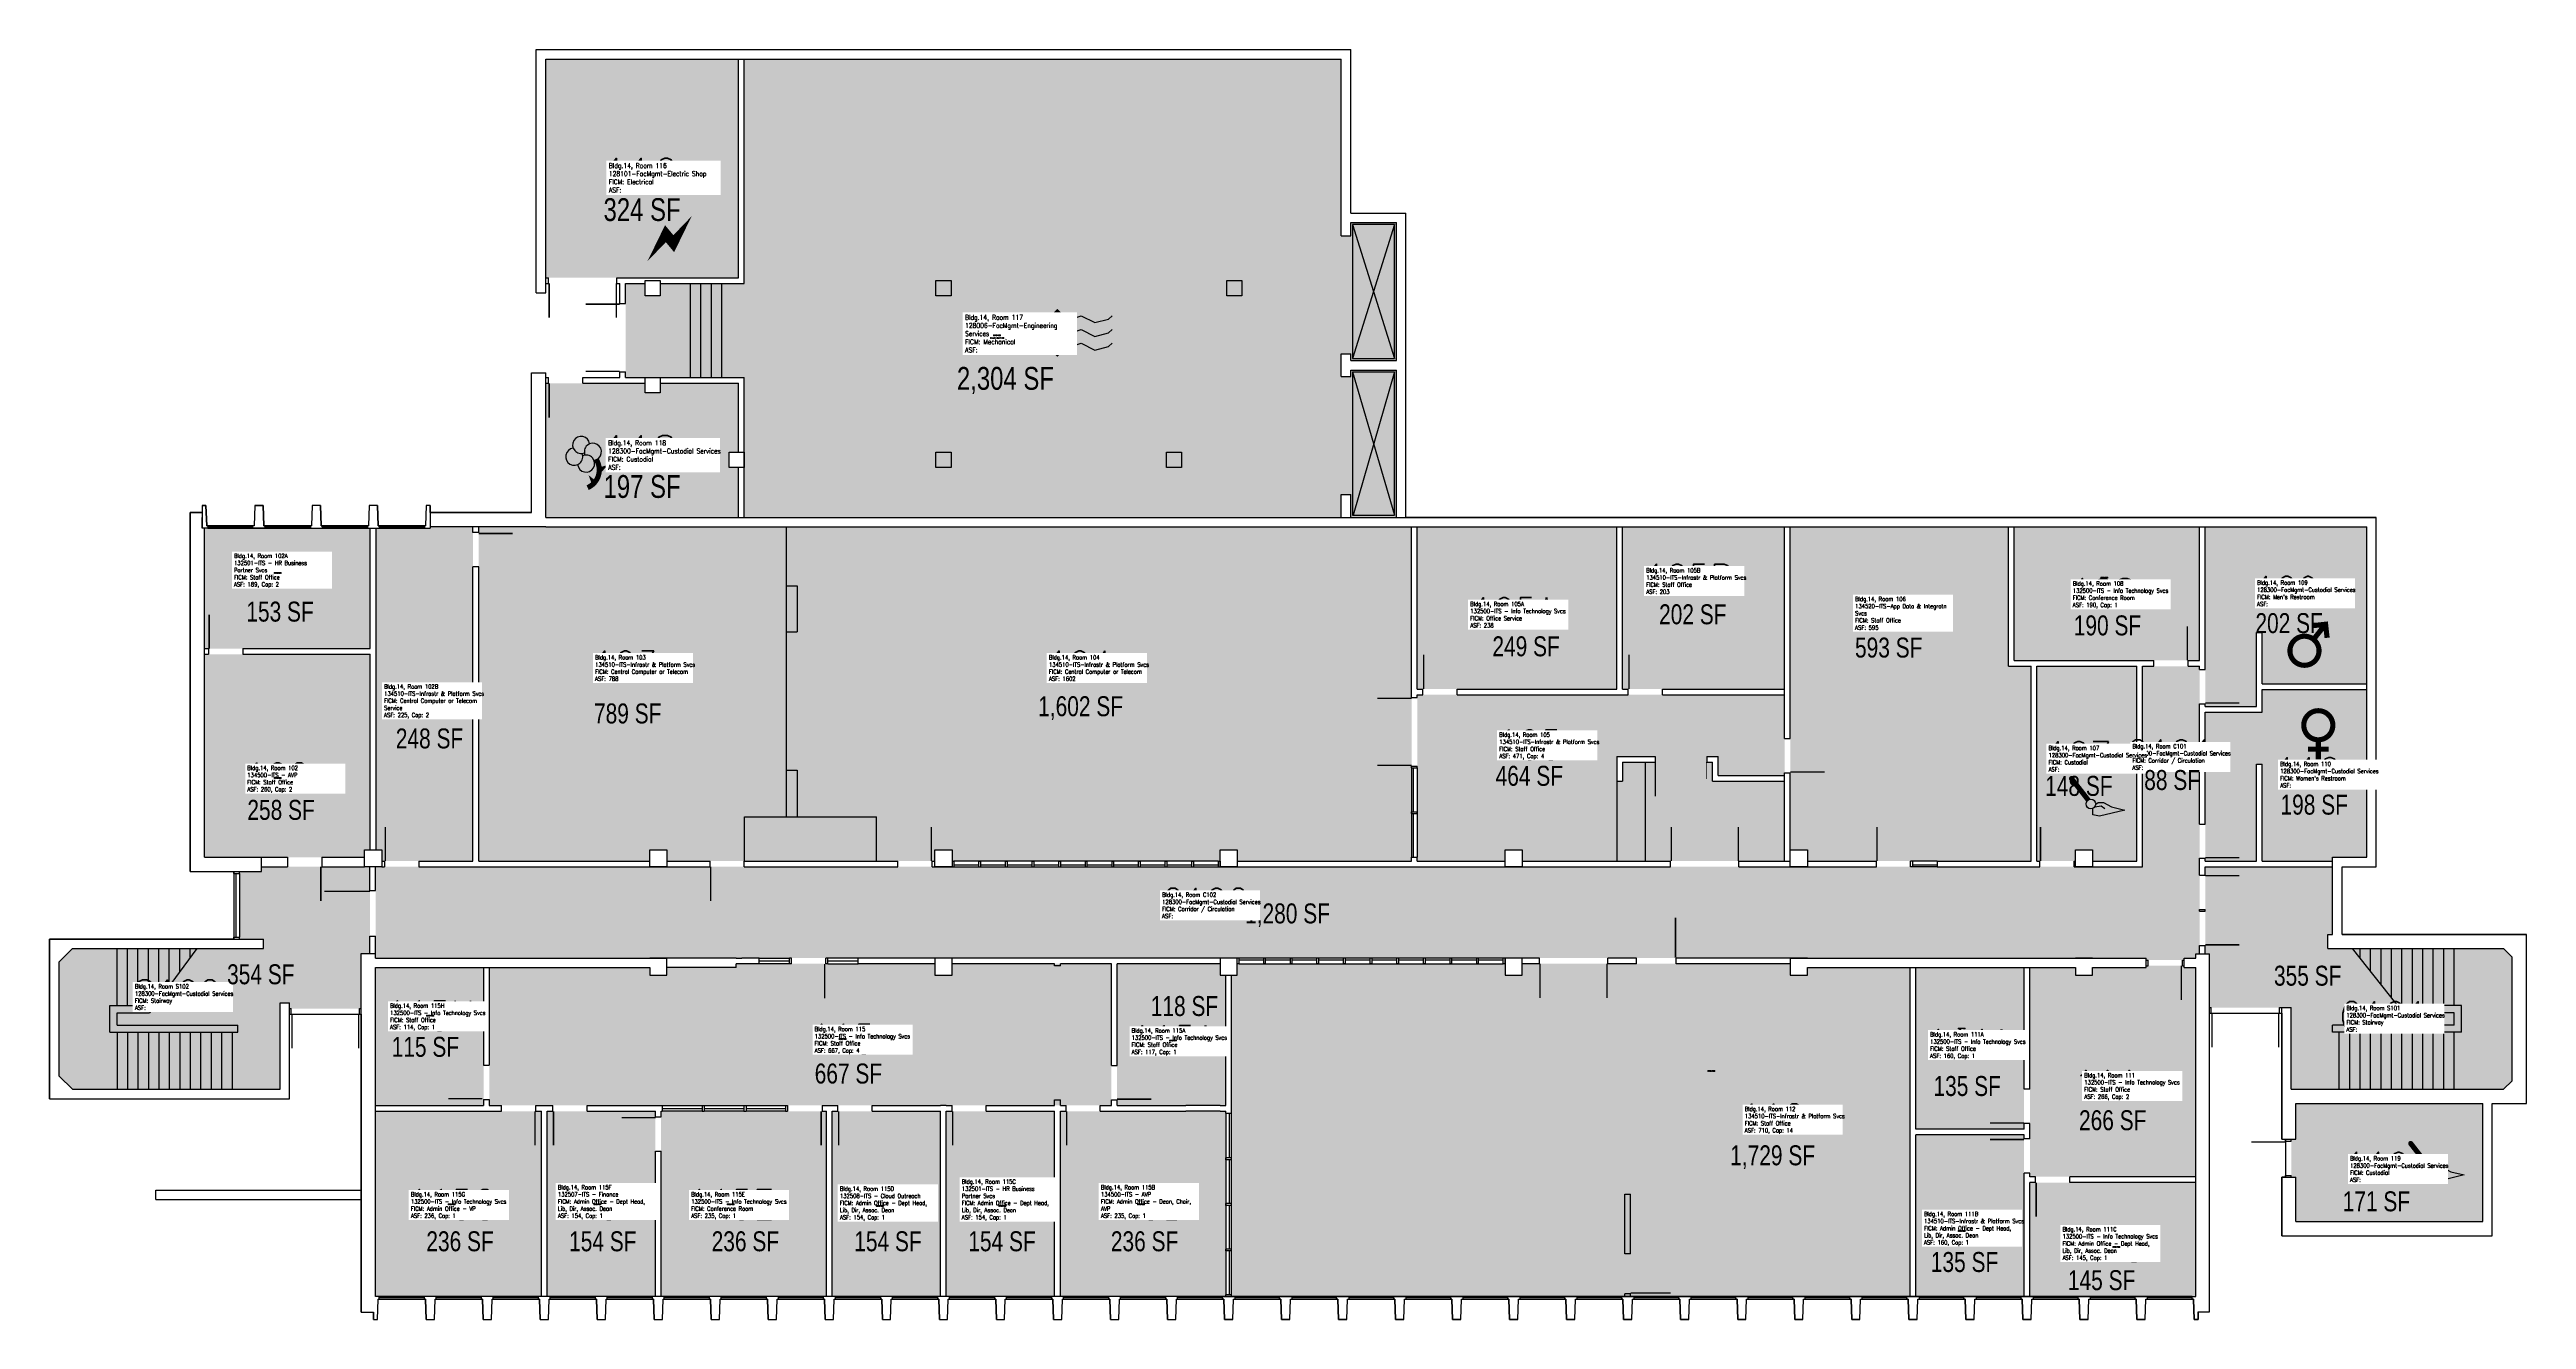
# Model space of a CAD drawing. Header units: inches. Extents: x -522 to 2084, y -844 to 492.
import ezdxf
from ezdxf.enums import TextEntityAlignment as Align

# ---------------------------------------------------------------- set-up
doc = ezdxf.new("R2010")
doc.units = ezdxf.units.IN
doc.header["$LTSCALE"] = 100
doc.header["$MEASUREMENT"] = 0
doc.layers.get('0').update_dxf_attribs({"linetype": 'CONTINUOUS'})
for name, color, linetype in [('A-DOOR', 2, 'CONTINUOUS'), ('A-FLOR', 3, 'CONTINUOUS'), ('A-GLAZ', 1, 'CONTINUOUS'), ('A-GLAZ-SILL', 2, 'CONTINUOUS'), ('A-IDEN-CNUM', 7, 'CONTINUOUS'), ('A-IDEN-ICON', 4, 'CONTINUOUS'), ('A-IDEN-RNUM', 7, 'CONTINUOUS'), ('A-IDEN-SNUM', 4, 'CONTINUOUS'), ('A-IDEN-VNUM', 4, 'CONTINUOUS'), ('A-SITE', 3, 'CONTINUOUS'), ('A-WALL', 5, 'CONTINUOUS'), ('AREA-TEXT', 3, 'CONTINUOUS'), ('Rooms-Category-Color', 7, 'CONTINUOUS'), ('Rooms-College-Color', 7, 'CONTINUOUS'), ('Rooms-Department-Color', 7, 'CONTINUOUS'), ('Rooms-Division-Color', 7, 'CONTINUOUS'), ('Rooms-Information', 7, 'CONTINUOUS')]:
    doc.layers.add(name, color=color, linetype=linetype)
doc.styles.add('AREA', font='arial.ttf', dxfattribs={"width": 0.75, "height": 24})
doc.styles.add('ROOMSNUMBER', font='TXT.SHX', dxfattribs={"height": 0.03})
doc.styles.add('ROOMVNUMBER', font='simplex.shx', dxfattribs={"width": 0.85})

# ---------------------------------------------------------------- blocks, each defined once
blk = doc.blocks.new('CPGRNDS')
at = {"const_width": 0.015}
blk.add_lwpolyline([(0.0221, -0.0007, -0.459437), (-0.0032, -0.0825, 2.614735)], format="xyb", dxfattribs=at)
for points in [[(0.0151, -0.0677, 0.015, 0, 0), (-0.0007, -0.046, 0, 0, 0)], [(0.0335, -0.0307, 0.015, 0, 0), (0.056, -0.0158, 0, 0, 0)]]:
    blk.add_lwpolyline(points, format="xyseb")
for centre, start, end in [((-0.0423, 0.0077), 96.8699, 23.1301), ((-0.0223, 0.0423), 6.8699, 293.1301), ((-0.0077, -0.0123), 186.8699, 113.1301), ((0.0123, 0.0223), 276.8699, 203.1301)]:
    blk.add_arc(centre, 0.025, start, end)
blk = doc.blocks.new('CPELECT')
blk.add_lwpolyline([(0.0623, 0.0629, 0, 0.03, 0), (0.0105, -0.0168, 0.03, 0.03, 0), (-0.0105, 0.0068, 0.03, 0, 0), (-0.0623, -0.0729, 0.03, 0, 0)], format="xyseb")
blk = doc.blocks.new('CPMECH')
for p, q in [((0.005, 0.025), (0.015, 0.035)), ((0.015, 0.035), (0.045, 0.045)), ((0.015, -0.005), (0.045, 0.005)), ((0.045, 0.045), (0.085, 0.025)), ((0.045, 0.005), (0.085, -0.015)), ((0.085, 0.025), (0.125, 0.035)), ((0.125, 0.035), (0.135, 0.045)), ((0.125, -0.005), (0.135, 0.005)), ((0.005, -0.015), (0.015, -0.005)), ((0.005, -0.055), (0.015, -0.045)), ((0.015, -0.045), (0.045, -0.035)), ((0.045, -0.035), (0.085, -0.055)), ((0.085, -0.015), (0.125, -0.005)), ((0.085, -0.055), (0.125, -0.045)), ((0.125, -0.045), (0.135, -0.035))]:
    blk.add_line(p, q)
for points in [[(-0.025, -0.005, 0, 0.02, 0), (-0.025, 0.035, 0.02, 0.02, 0), (-0.025, 0.055, 0.02, 0, 0), (-0.025, 0.065, 0, 0, 0)], [(-0.025, -0.005, 0, 0.02, 0), (-0.025, -0.045, 0.02, 0.02, 0), (-0.025, -0.065, 0.02, 0, 0), (-0.025, -0.075, 0, 0, 0)]]:
    blk.add_lwpolyline(points, format="xyseb")
at = {"const_width": 0.0075}
blk.add_lwpolyline([(-0.0682, -0.0069, 1), (-0.0618, -0.0031, 1)], format="xyb", close=True, dxfattribs=at)
at = {"const_width": 0.015}
blk.add_lwpolyline([(-0.025, -0.005), (-0.065, -0.005)], dxfattribs=at)
blk = doc.blocks.new('CPMEN')
at = {"const_width": 0.015}
blk.add_lwpolyline([(-0.0575, -0.02, 1), (0.0275, -0.02, 1)], format="xyb", close=True, dxfattribs=at)
for points in [[(0.055, 0.01), (0.055, 0.05), (0.015, 0.05)], [(0.0151, 0.0101), (0.055, 0.05)]]:
    blk.add_lwpolyline(points, dxfattribs=at)
blk = doc.blocks.new('CPWOMEN')
at = {"const_width": 0.015}
blk.add_lwpolyline([(-0.0375, 0, 1), (0.0475, 0, 1)], format="xyb", close=True, dxfattribs=at)
for points in [[(-0.025, -0.07), (0.035, -0.07)], [(0.005, -0.04), (0.005, -0.1)]]:
    blk.add_lwpolyline(points, dxfattribs=at)
blk = doc.blocks.new('CPCUST')
for p, q in [((0.0171, -0.0639), (0.02, -0.0466)), ((0.0358, -0.0705), (0.0171, -0.0639)), ((0.0262, -0.0408), (0.0446, -0.0406)), ((0.0297, -0.0341), (0.0376, -0.0302)), ((0.1117, -0.0625), (0.0358, -0.0705)), ((0.0376, -0.0302), (0.0533, -0.0324)), ((0.0446, -0.0406), (0.0543, -0.0505)), ((0.0533, -0.0324), (0.0745, -0.0479)), ((0.0745, -0.0479), (0.1117, -0.0625))]:
    blk.add_line(p, q)
at = {"const_width": 0.015}
blk.add_lwpolyline([(-0.03, 0.05), (0.01, -0.0193)], dxfattribs=at)
at = {"const_width": 0.0075}
blk.add_lwpolyline([(-0.0332, 0.0481, 1), (-0.0268, 0.0519, 1)], format="xyb", close=True, dxfattribs=at)
blk.add_circle((0.0158, -0.0313), 0.0141)

msp = doc.modelspace()

# ---------------------------------------------------------------- hatches: boundary and pattern name
at = {"layer": 'Rooms-Category-Color', "true_color": 0xadadad}
for points in [[(0, 482), (203, 482), (203, 252), (0, 252)], [(209, 482), (837, 482), (837, 296), (847, 296), (847, 310), (895, 310), (895, 165), (847, 165), (847, 172), (837, 172), (837, 148), (847, 148), (847, 155), (895, 155), (895, 0), (847, 0), (847, 24), (837, 24), (837, 0), (209, 0), (209, 147), (84, 147), (84, 246), (104.5, 246), (104.5, 233), (120.5, 233), (120.5, 246), (209, 246)], [(0, 141), (104.5, 141), (104.5, 131), (120.5, 131), (120.5, 141), (203, 141), (203, 68.5), (193, 68.5), (193, 52.5), (203, 52.5), (203, 0), (0, 0)], [(1746, -10), (1916, -10), (1916, -175), (1806, -175), (1806, -121), (1800, -121), (1800, -199), (1746, -199)], [(1569, -156.5), (1674, -156.5), (1674, -361.5), (1627.5, -361.5), (1627.5, -349.5), (1609.5, -349.5), (1609.5, -361.5), (1569, -361.5)], [(1740, -156.5), (1680, -156.5), (1680, -367.5), (1740, -367.5)], [(1806, -181), (1916, -181), (1916, -357.5), (1880, -357.5), (1880, -361.5), (1806, -361.5), (1806, -259.5), (1800, -259.5), (1800, -361.5), (1746, -361.5), (1746, -205), (1806, -205)], [(-190.5, -367.5), (-185, -367.5), (-185, -458.5), (-194, -458.5), (-194, -516.5), (-269.5, -516.5), (-269.5, -510.5), (-279.5, -510.5), (-279.5, -601.5), (-498, -601.5), (-512, -587.5), (-512, -467.5), (-498, -453.5), (-297, -453.5), (-297, -443.5), (-322, -443.5), (-322, -372.5), (-299, -372.5), (-299, -367.5)], [(-179, -463.5), (-179, -367.5), (1740, -367.5), (1740, -459), (1736, -459), (1736, -463.5), (1724, -463.5), (1724, -465.5), (1684, -465.5), (1684, -463.5)], [(1836.5, -515.5), (1750.5, -515.5), (1750.5, -459), (1746, -459), (1746, -367.5), (1880, -367.5), (1880, -438.5), (1875, -438.5), (1875, -453.5), (2060, -453.5), (2069, -462.5), (2069, -592.5), (2060, -601.5), (1836.5, -601.5)], [(1836.5, -654), (1836.5, -694), (1841.5, -694), (1841.5, -740.5), (2038, -740.5), (2038, -616.5), (1841.5, -616.5), (1841.5, -654)]]:
    msp.add_hatch(color=253, dxfattribs=at).paths.add_polyline_path(points)
at = {"layer": 'Rooms-Category-Color', "true_color": 0xfa9ba3}
for points in [[(-359, -11.5), (-184.5, -11.5), (-184.5, -138), (-359, -138)], [(917, -10), (1127, -10), (1127, -180.5), (917, -180.5)], [(1133, -10), (1303.5, -10), (1303.5, -180.5), (1133, -180.5)], [(1327.5, -349.5), (1309.5, -349.5), (1309.5, -10), (1539, -10), (1539, -156.5), (1563, -156.5), (1563, -361.5), (1327.5, -361.5)], [(1545, -10), (1740, -10), (1740, -150.5), (1545, -150.5)], [(-359, -144), (-184.5, -144), (-184.5, -349.5), (-190.5, -349.5), (-190.5, -357.5), (-359, -357.5)], [(917, -189.5), (917, -186.5), (1303.5, -186.5), (1303.5, -271.5), (1233.5, -271.5), (1233.5, -251.3), (1221.8, -251.3), (1221.8, -257.3), (1227.5, -257.3), (1227.5, -277.5), (1303.5, -277.5), (1303.5, -361.5), (1127, -361.5), (1127, -277.5), (1133, -277.5), (1133, -257.3), (1167.4, -257.3), (1167.4, -251.3), (1127, -251.3), (1127, -361.5), (1027.5, -361.5), (1027.5, -349.5), (1009.5, -349.5), (1009.5, -361.5), (917, -361.5)], [(-179, -473.5), (-65.3, -473.5), (-65.3, -618.5), (-179, -618.5)], [(-59.3, -473.5), (109.5, -473.5), (109.5, -481.5), (127.5, -481.5), (127.5, -473.5), (200.5, -473.5), (200.5, -469.5), (409.5, -469.5), (409.5, -481.5), (427.5, -481.5), (427.5, -469.5), (595.2, -469.5), (595.2, -618.5), (-59.3, -618.5)], [(601.2, -469.5), (709.5, -469.5), (709.5, -481.5), (715.5, -481.5), (715.5, -618.5), (601.2, -618.5)], [(1309.5, -481.5), (1327.5, -481.5), (1327.5, -473.5), (1435.5, -473.5), (1435.5, -819.5), (1318.6, -819.5), (721.5, -819.5), (721.5, -481.5), (727.5, -481.5), (727.5, -469.5), (1009.5, -469.5), (1009.5, -481.5), (1027.5, -481.5), (1027.5, -469.5), (1309.5, -469.5)], [(1441.5, -473.5), (1555.5, -473.5), (1555.5, -643.5), (1441.5, -643.5)], [(1736, -473.5), (1724, -473.5), (1724, -471.5), (1684, -471.5), (1684, -473.5), (1627.5, -473.5), (1627.5, -481.5), (1609.5, -481.5), (1609.5, -473.5), (1561.5, -473.5), (1561.5, -693.5), (1736, -693.5), (1736, -473.5), (1724, -473.5)], [(-179, -624.5), (-4.5, -624.5), (-4.5, -819.5), (-179, -819.5)], [(1.5, -624.5), (115.5, -624.5), (115.5, -819.5), (1.5, -819.5)], [(121.5, -624.5), (295.5, -624.5), (295.5, -819.5), (121.5, -819.5)], [(301.5, -624.5), (415.5, -624.5), (415.5, -819.5), (301.5, -819.5)], [(421.5, -624.5), (535.5, -624.5), (535.5, -819.5), (421.5, -819.5)], [(541.5, -624.5), (715.5, -624.5), (715.5, -819.5), (541.5, -819.5)], [(1441.5, -649.5), (1555.5, -649.5), (1555.5, -819.5), (1441.5, -819.5)], [(1561.5, -699.5), (1736, -699.5), (1736, -819.5), (1561.5, -819.5)]]:
    msp.add_hatch(color=241, dxfattribs=at).paths.add_polyline_path(points)
at = {"layer": 'Rooms-Category-Color', "true_color": 0xe3c5e1}
for points in [[(-178.5, -11.5), (-121.5, -11.5), (-121.5, -10), (-76.5, -10), (-76.5, -361.5), (-172.5, -361.5), (-172.5, -349.5), (-178.5, -349.5)], [(253.3, -361.5), (127.5, -361.5), (127.5, -349.5), (109.5, -349.5), (109.5, -361.5), (-70.5, -361.5), (-70.5, -10), (253.3, -10)], [(253.3, -10), (911, -10), (911, -361.5), (727.5, -361.5), (727.5, -349.5), (709.5, -349.5), (709.5, -361.5), (427.5, -361.5), (427.5, -349.5), (409.5, -349.5), (409.5, -361.5), (253.3, -361.5), (253.3, -315)]]:
    msp.add_hatch(color=254, dxfattribs=at).paths.add_polyline_path(points)
at = {"layer": 'Rooms-College-Color', "true_color": 0xadadad}
for points in [[(0, 482), (203, 482), (203, 252), (0, 252)], [(209, 482), (837, 482), (837, 296), (847, 296), (847, 310), (895, 310), (895, 165), (847, 165), (847, 172), (837, 172), (837, 148), (847, 148), (847, 155), (895, 155), (895, 0), (847, 0), (847, 24), (837, 24), (837, 0), (209, 0), (209, 147), (84, 147), (84, 246), (104.5, 246), (104.5, 233), (120.5, 233), (120.5, 246), (209, 246)], [(0, 141), (104.5, 141), (104.5, 131), (120.5, 131), (120.5, 141), (203, 141), (203, 68.5), (193, 68.5), (193, 52.5), (203, 52.5), (203, 0), (0, 0)], [(1746, -10), (1916, -10), (1916, -175), (1806, -175), (1806, -121), (1800, -121), (1800, -199), (1746, -199)], [(1569, -156.5), (1674, -156.5), (1674, -361.5), (1627.5, -361.5), (1627.5, -349.5), (1609.5, -349.5), (1609.5, -361.5), (1569, -361.5)], [(1740, -156.5), (1680, -156.5), (1680, -367.5), (1740, -367.5)], [(1806, -181), (1916, -181), (1916, -357.5), (1880, -357.5), (1880, -361.5), (1806, -361.5), (1806, -259.5), (1800, -259.5), (1800, -361.5), (1746, -361.5), (1746, -205), (1806, -205)], [(-190.5, -367.5), (-185, -367.5), (-185, -458.5), (-194, -458.5), (-194, -516.5), (-269.5, -516.5), (-269.5, -510.5), (-279.5, -510.5), (-279.5, -601.5), (-498, -601.5), (-512, -587.5), (-512, -467.5), (-498, -453.5), (-297, -453.5), (-297, -443.5), (-322, -443.5), (-322, -372.5), (-299, -372.5), (-299, -367.5)], [(-179, -463.5), (-179, -367.5), (1740, -367.5), (1740, -459), (1736, -459), (1736, -463.5), (1724, -463.5), (1724, -465.5), (1684, -465.5), (1684, -463.5)], [(1836.5, -515.5), (1750.5, -515.5), (1750.5, -459), (1746, -459), (1746, -367.5), (1880, -367.5), (1880, -438.5), (1875, -438.5), (1875, -453.5), (2060, -453.5), (2069, -462.5), (2069, -592.5), (2060, -601.5), (1836.5, -601.5)], [(1836.5, -654), (1836.5, -694), (1841.5, -694), (1841.5, -740.5), (2038, -740.5), (2038, -616.5), (1841.5, -616.5), (1841.5, -654)]]:
    msp.add_hatch(color=253, dxfattribs=at).paths.add_polyline_path(points)
at = {"layer": 'Rooms-College-Color', "true_color": 0x80bc67}
for points in [[(-359, -11.5), (-184.5, -11.5), (-184.5, -138), (-359, -138)], [(-178.5, -11.5), (-121.5, -11.5), (-121.5, -10), (-76.5, -10), (-76.5, -361.5), (-172.5, -361.5), (-172.5, -349.5), (-178.5, -349.5)], [(253.3, -361.5), (127.5, -361.5), (127.5, -349.5), (109.5, -349.5), (109.5, -361.5), (-70.5, -361.5), (-70.5, -10), (253.3, -10)], [(253.3, -10), (911, -10), (911, -361.5), (727.5, -361.5), (727.5, -349.5), (709.5, -349.5), (709.5, -361.5), (427.5, -361.5), (427.5, -349.5), (409.5, -349.5), (409.5, -361.5), (253.3, -361.5), (253.3, -315)], [(917, -10), (1127, -10), (1127, -180.5), (917, -180.5)], [(1133, -10), (1303.5, -10), (1303.5, -180.5), (1133, -180.5)], [(1327.5, -349.5), (1309.5, -349.5), (1309.5, -10), (1539, -10), (1539, -156.5), (1563, -156.5), (1563, -361.5), (1327.5, -361.5)], [(1545, -10), (1740, -10), (1740, -150.5), (1545, -150.5)], [(-359, -144), (-184.5, -144), (-184.5, -349.5), (-190.5, -349.5), (-190.5, -357.5), (-359, -357.5)], [(917, -189.5), (917, -186.5), (1303.5, -186.5), (1303.5, -271.5), (1233.5, -271.5), (1233.5, -251.3), (1221.8, -251.3), (1221.8, -257.3), (1227.5, -257.3), (1227.5, -277.5), (1303.5, -277.5), (1303.5, -361.5), (1127, -361.5), (1127, -277.5), (1133, -277.5), (1133, -257.3), (1167.4, -257.3), (1167.4, -251.3), (1127, -251.3), (1127, -361.5), (1027.5, -361.5), (1027.5, -349.5), (1009.5, -349.5), (1009.5, -361.5), (917, -361.5)], [(-179, -473.5), (-65.3, -473.5), (-65.3, -618.5), (-179, -618.5)], [(-59.3, -473.5), (109.5, -473.5), (109.5, -481.5), (127.5, -481.5), (127.5, -473.5), (200.5, -473.5), (200.5, -469.5), (409.5, -469.5), (409.5, -481.5), (427.5, -481.5), (427.5, -469.5), (595.2, -469.5), (595.2, -618.5), (-59.3, -618.5)], [(601.2, -469.5), (709.5, -469.5), (709.5, -481.5), (715.5, -481.5), (715.5, -618.5), (601.2, -618.5)], [(1309.5, -481.5), (1327.5, -481.5), (1327.5, -473.5), (1435.5, -473.5), (1435.5, -819.5), (1318.6, -819.5), (721.5, -819.5), (721.5, -481.5), (727.5, -481.5), (727.5, -469.5), (1009.5, -469.5), (1009.5, -481.5), (1027.5, -481.5), (1027.5, -469.5), (1309.5, -469.5)], [(1441.5, -473.5), (1555.5, -473.5), (1555.5, -643.5), (1441.5, -643.5)], [(1736, -473.5), (1724, -473.5), (1724, -471.5), (1684, -471.5), (1684, -473.5), (1627.5, -473.5), (1627.5, -481.5), (1609.5, -481.5), (1609.5, -473.5), (1561.5, -473.5), (1561.5, -693.5), (1736, -693.5), (1736, -473.5), (1724, -473.5)], [(-179, -624.5), (-4.5, -624.5), (-4.5, -819.5), (-179, -819.5)], [(1.5, -624.5), (115.5, -624.5), (115.5, -819.5), (1.5, -819.5)], [(121.5, -624.5), (295.5, -624.5), (295.5, -819.5), (121.5, -819.5)], [(301.5, -624.5), (415.5, -624.5), (415.5, -819.5), (301.5, -819.5)], [(421.5, -624.5), (535.5, -624.5), (535.5, -819.5), (421.5, -819.5)], [(541.5, -624.5), (715.5, -624.5), (715.5, -819.5), (541.5, -819.5)], [(1441.5, -649.5), (1555.5, -649.5), (1555.5, -819.5), (1441.5, -819.5)], [(1561.5, -699.5), (1736, -699.5), (1736, -819.5), (1561.5, -819.5)]]:
    msp.add_hatch(color=83, dxfattribs=at).paths.add_polyline_path(points)
at = {"layer": 'Rooms-Department-Color', "true_color": 0xacacac}
for points in [[(0, 482), (203, 482), (203, 252), (0, 252)], [(209, 482), (837, 482), (837, 296), (847, 296), (847, 310), (895, 310), (895, 165), (847, 165), (847, 172), (837, 172), (837, 148), (847, 148), (847, 155), (895, 155), (895, 0), (847, 0), (847, 24), (837, 24), (837, 0), (209, 0), (209, 147), (84, 147), (84, 246), (104.5, 246), (104.5, 233), (120.5, 233), (120.5, 246), (209, 246)], [(0, 141), (104.5, 141), (104.5, 131), (120.5, 131), (120.5, 141), (203, 141), (203, 68.5), (193, 68.5), (193, 52.5), (203, 52.5), (203, 0), (0, 0)], [(1746, -10), (1916, -10), (1916, -175), (1806, -175), (1806, -121), (1800, -121), (1800, -199), (1746, -199)], [(1569, -156.5), (1674, -156.5), (1674, -361.5), (1627.5, -361.5), (1627.5, -349.5), (1609.5, -349.5), (1609.5, -361.5), (1569, -361.5)], [(1740, -156.5), (1680, -156.5), (1680, -367.5), (1740, -367.5)], [(1806, -181), (1916, -181), (1916, -357.5), (1880, -357.5), (1880, -361.5), (1806, -361.5), (1806, -259.5), (1800, -259.5), (1800, -361.5), (1746, -361.5), (1746, -205), (1806, -205)], [(-190.5, -367.5), (-185, -367.5), (-185, -458.5), (-194, -458.5), (-194, -516.5), (-269.5, -516.5), (-269.5, -510.5), (-279.5, -510.5), (-279.5, -601.5), (-498, -601.5), (-512, -587.5), (-512, -467.5), (-498, -453.5), (-297, -453.5), (-297, -443.5), (-322, -443.5), (-322, -372.5), (-299, -372.5), (-299, -367.5)], [(-179, -463.5), (-179, -367.5), (1740, -367.5), (1740, -459), (1736, -459), (1736, -463.5), (1724, -463.5), (1724, -465.5), (1684, -465.5), (1684, -463.5)], [(1836.5, -515.5), (1750.5, -515.5), (1750.5, -459), (1746, -459), (1746, -367.5), (1880, -367.5), (1880, -438.5), (1875, -438.5), (1875, -453.5), (2060, -453.5), (2069, -462.5), (2069, -592.5), (2060, -601.5), (1836.5, -601.5)], [(1836.5, -654), (1836.5, -694), (1841.5, -694), (1841.5, -740.5), (2038, -740.5), (2038, -616.5), (1841.5, -616.5), (1841.5, -654)]]:
    msp.add_hatch(color=253, dxfattribs=at).paths.add_polyline_path(points)
at = {"layer": 'Rooms-Department-Color', "true_color": 0xfa003f}
for points in [[(-359, -11.5), (-184.5, -11.5), (-184.5, -138), (-359, -138)], [(-178.5, -11.5), (-121.5, -11.5), (-121.5, -10), (-76.5, -10), (-76.5, -361.5), (-172.5, -361.5), (-172.5, -349.5), (-178.5, -349.5)], [(253.3, -361.5), (127.5, -361.5), (127.5, -349.5), (109.5, -349.5), (109.5, -361.5), (-70.5, -361.5), (-70.5, -10), (253.3, -10)], [(253.3, -10), (911, -10), (911, -361.5), (727.5, -361.5), (727.5, -349.5), (709.5, -349.5), (709.5, -361.5), (427.5, -361.5), (427.5, -349.5), (409.5, -349.5), (409.5, -361.5), (253.3, -361.5), (253.3, -315)], [(917, -10), (1127, -10), (1127, -180.5), (917, -180.5)], [(1133, -10), (1303.5, -10), (1303.5, -180.5), (1133, -180.5)], [(1327.5, -349.5), (1309.5, -349.5), (1309.5, -10), (1539, -10), (1539, -156.5), (1563, -156.5), (1563, -361.5), (1327.5, -361.5)], [(1545, -10), (1740, -10), (1740, -150.5), (1545, -150.5)], [(-359, -144), (-184.5, -144), (-184.5, -349.5), (-190.5, -349.5), (-190.5, -357.5), (-359, -357.5)], [(917, -189.5), (917, -186.5), (1303.5, -186.5), (1303.5, -271.5), (1233.5, -271.5), (1233.5, -251.3), (1221.8, -251.3), (1221.8, -257.3), (1227.5, -257.3), (1227.5, -277.5), (1303.5, -277.5), (1303.5, -361.5), (1127, -361.5), (1127, -277.5), (1133, -277.5), (1133, -257.3), (1167.4, -257.3), (1167.4, -251.3), (1127, -251.3), (1127, -361.5), (1027.5, -361.5), (1027.5, -349.5), (1009.5, -349.5), (1009.5, -361.5), (917, -361.5)], [(-179, -473.5), (-65.3, -473.5), (-65.3, -618.5), (-179, -618.5)], [(-59.3, -473.5), (109.5, -473.5), (109.5, -481.5), (127.5, -481.5), (127.5, -473.5), (200.5, -473.5), (200.5, -469.5), (409.5, -469.5), (409.5, -481.5), (427.5, -481.5), (427.5, -469.5), (595.2, -469.5), (595.2, -618.5), (-59.3, -618.5)], [(601.2, -469.5), (709.5, -469.5), (709.5, -481.5), (715.5, -481.5), (715.5, -618.5), (601.2, -618.5)], [(1309.5, -481.5), (1327.5, -481.5), (1327.5, -473.5), (1435.5, -473.5), (1435.5, -819.5), (1318.6, -819.5), (721.5, -819.5), (721.5, -481.5), (727.5, -481.5), (727.5, -469.5), (1009.5, -469.5), (1009.5, -481.5), (1027.5, -481.5), (1027.5, -469.5), (1309.5, -469.5)], [(1441.5, -473.5), (1555.5, -473.5), (1555.5, -643.5), (1441.5, -643.5)], [(1736, -473.5), (1724, -473.5), (1724, -471.5), (1684, -471.5), (1684, -473.5), (1627.5, -473.5), (1627.5, -481.5), (1609.5, -481.5), (1609.5, -473.5), (1561.5, -473.5), (1561.5, -693.5), (1736, -693.5), (1736, -473.5), (1724, -473.5)], [(-179, -624.5), (-4.5, -624.5), (-4.5, -819.5), (-179, -819.5)], [(1.5, -624.5), (115.5, -624.5), (115.5, -819.5), (1.5, -819.5)], [(121.5, -624.5), (295.5, -624.5), (295.5, -819.5), (121.5, -819.5)], [(301.5, -624.5), (415.5, -624.5), (415.5, -819.5), (301.5, -819.5)], [(421.5, -624.5), (535.5, -624.5), (535.5, -819.5), (421.5, -819.5)], [(541.5, -624.5), (715.5, -624.5), (715.5, -819.5), (541.5, -819.5)], [(1441.5, -649.5), (1555.5, -649.5), (1555.5, -819.5), (1441.5, -819.5)], [(1561.5, -699.5), (1736, -699.5), (1736, -819.5), (1561.5, -819.5)]]:
    msp.add_hatch(color=240, dxfattribs=at).paths.add_polyline_path(points)
at = {"layer": 'Rooms-Division-Color', "true_color": 0xadadad}
for points in [[(0, 482), (203, 482), (203, 252), (0, 252)], [(209, 482), (837, 482), (837, 296), (847, 296), (847, 310), (895, 310), (895, 165), (847, 165), (847, 172), (837, 172), (837, 148), (847, 148), (847, 155), (895, 155), (895, 0), (847, 0), (847, 24), (837, 24), (837, 0), (209, 0), (209, 147), (84, 147), (84, 246), (104.5, 246), (104.5, 233), (120.5, 233), (120.5, 246), (209, 246)], [(0, 141), (104.5, 141), (104.5, 131), (120.5, 131), (120.5, 141), (203, 141), (203, 68.5), (193, 68.5), (193, 52.5), (203, 52.5), (203, 0), (0, 0)], [(1746, -10), (1916, -10), (1916, -175), (1806, -175), (1806, -121), (1800, -121), (1800, -199), (1746, -199)], [(1569, -156.5), (1674, -156.5), (1674, -361.5), (1627.5, -361.5), (1627.5, -349.5), (1609.5, -349.5), (1609.5, -361.5), (1569, -361.5)], [(1740, -156.5), (1680, -156.5), (1680, -367.5), (1740, -367.5)], [(1806, -181), (1916, -181), (1916, -357.5), (1880, -357.5), (1880, -361.5), (1806, -361.5), (1806, -259.5), (1800, -259.5), (1800, -361.5), (1746, -361.5), (1746, -205), (1806, -205)], [(-190.5, -367.5), (-185, -367.5), (-185, -458.5), (-194, -458.5), (-194, -516.5), (-269.5, -516.5), (-269.5, -510.5), (-279.5, -510.5), (-279.5, -601.5), (-498, -601.5), (-512, -587.5), (-512, -467.5), (-498, -453.5), (-297, -453.5), (-297, -443.5), (-322, -443.5), (-322, -372.5), (-299, -372.5), (-299, -367.5)], [(-179, -463.5), (-179, -367.5), (1740, -367.5), (1740, -459), (1736, -459), (1736, -463.5), (1724, -463.5), (1724, -465.5), (1684, -465.5), (1684, -463.5)], [(1836.5, -515.5), (1750.5, -515.5), (1750.5, -459), (1746, -459), (1746, -367.5), (1880, -367.5), (1880, -438.5), (1875, -438.5), (1875, -453.5), (2060, -453.5), (2069, -462.5), (2069, -592.5), (2060, -601.5), (1836.5, -601.5)], [(1836.5, -654), (1836.5, -694), (1841.5, -694), (1841.5, -740.5), (2038, -740.5), (2038, -616.5), (1841.5, -616.5), (1841.5, -654)]]:
    msp.add_hatch(color=253, dxfattribs=at).paths.add_polyline_path(points)
at = {"layer": 'Rooms-Division-Color', "true_color": 0xfa003f}
for points in [[(-359, -11.5), (-184.5, -11.5), (-184.5, -138), (-359, -138)], [(-178.5, -11.5), (-121.5, -11.5), (-121.5, -10), (-76.5, -10), (-76.5, -361.5), (-172.5, -361.5), (-172.5, -349.5), (-178.5, -349.5)], [(253.3, -361.5), (127.5, -361.5), (127.5, -349.5), (109.5, -349.5), (109.5, -361.5), (-70.5, -361.5), (-70.5, -10), (253.3, -10)], [(253.3, -10), (911, -10), (911, -361.5), (727.5, -361.5), (727.5, -349.5), (709.5, -349.5), (709.5, -361.5), (427.5, -361.5), (427.5, -349.5), (409.5, -349.5), (409.5, -361.5), (253.3, -361.5), (253.3, -315)], [(917, -10), (1127, -10), (1127, -180.5), (917, -180.5)], [(1133, -10), (1303.5, -10), (1303.5, -180.5), (1133, -180.5)], [(1327.5, -349.5), (1309.5, -349.5), (1309.5, -10), (1539, -10), (1539, -156.5), (1563, -156.5), (1563, -361.5), (1327.5, -361.5)], [(1545, -10), (1740, -10), (1740, -150.5), (1545, -150.5)], [(-359, -144), (-184.5, -144), (-184.5, -349.5), (-190.5, -349.5), (-190.5, -357.5), (-359, -357.5)], [(917, -189.5), (917, -186.5), (1303.5, -186.5), (1303.5, -271.5), (1233.5, -271.5), (1233.5, -251.3), (1221.8, -251.3), (1221.8, -257.3), (1227.5, -257.3), (1227.5, -277.5), (1303.5, -277.5), (1303.5, -361.5), (1127, -361.5), (1127, -277.5), (1133, -277.5), (1133, -257.3), (1167.4, -257.3), (1167.4, -251.3), (1127, -251.3), (1127, -361.5), (1027.5, -361.5), (1027.5, -349.5), (1009.5, -349.5), (1009.5, -361.5), (917, -361.5)], [(-179, -473.5), (-65.3, -473.5), (-65.3, -618.5), (-179, -618.5)], [(-59.3, -473.5), (109.5, -473.5), (109.5, -481.5), (127.5, -481.5), (127.5, -473.5), (200.5, -473.5), (200.5, -469.5), (409.5, -469.5), (409.5, -481.5), (427.5, -481.5), (427.5, -469.5), (595.2, -469.5), (595.2, -618.5), (-59.3, -618.5)], [(601.2, -469.5), (709.5, -469.5), (709.5, -481.5), (715.5, -481.5), (715.5, -618.5), (601.2, -618.5)], [(1309.5, -481.5), (1327.5, -481.5), (1327.5, -473.5), (1435.5, -473.5), (1435.5, -819.5), (1318.6, -819.5), (721.5, -819.5), (721.5, -481.5), (727.5, -481.5), (727.5, -469.5), (1009.5, -469.5), (1009.5, -481.5), (1027.5, -481.5), (1027.5, -469.5), (1309.5, -469.5)], [(1441.5, -473.5), (1555.5, -473.5), (1555.5, -643.5), (1441.5, -643.5)], [(1736, -473.5), (1724, -473.5), (1724, -471.5), (1684, -471.5), (1684, -473.5), (1627.5, -473.5), (1627.5, -481.5), (1609.5, -481.5), (1609.5, -473.5), (1561.5, -473.5), (1561.5, -693.5), (1736, -693.5), (1736, -473.5), (1724, -473.5)], [(-179, -624.5), (-4.5, -624.5), (-4.5, -819.5), (-179, -819.5)], [(1.5, -624.5), (115.5, -624.5), (115.5, -819.5), (1.5, -819.5)], [(121.5, -624.5), (295.5, -624.5), (295.5, -819.5), (121.5, -819.5)], [(301.5, -624.5), (415.5, -624.5), (415.5, -819.5), (301.5, -819.5)], [(421.5, -624.5), (535.5, -624.5), (535.5, -819.5), (421.5, -819.5)], [(541.5, -624.5), (715.5, -624.5), (715.5, -819.5), (541.5, -819.5)], [(1441.5, -649.5), (1555.5, -649.5), (1555.5, -819.5), (1441.5, -819.5)], [(1561.5, -699.5), (1736, -699.5), (1736, -819.5), (1561.5, -819.5)]]:
    msp.add_hatch(color=240, dxfattribs=at).paths.add_polyline_path(points)

# ---------------------------------------------------------------- linework, layer by layer
at = {"layer": 'A-DOOR'}
for points in [[(3.7, 246, 1.5, 1.5, 0), (3.7, 210, 0, 0, 0), (4.5, 210, 0, 0, 0.414214), (39, 247.5, 0, 0, 0.414214)], [(74.3, 246, 1.5, 1.5, 0), (74.3, 210, 0, 0, 0), (73.5, 210, 0, 0, -0.414214), (39, 247.5, 0, 0, -0.414214)], [(78, 224.2, 1.5, 1.5, 0), (42, 224.2, 0, 0, 0), (42, 223.5, 0, 0, 0.414214), (79.5, 189, 0, 0, 0.414214)], [(78, 153.7, 1.5, 1.5, 0), (42, 153.7, 0, 0, 0), (42, 154.5, 0, 0, -0.414214), (79.5, 189, 0, 0, -0.414214)], [(3.7, 141, 1.5, 1.5, 0), (3.7, 105, 0, 0, 0), (4.5, 105, 0, 0, 0.414214), (39, 142.5, 0, 0, 0.414214)], [(-70.6, -16.9, 1.5, 1.5, 0), (-34.6, -16.9, 0, 0, 0), (-34.6, -17.6, 0, 0, -0.414214), (-72.1, -52.1, 0, 0, -0.414214)], [(-354.1, -138.2, 1.5, 1.5, 0), (-354.1, -102.2, 0, 0, 0), (-353.3, -102.2, 0, 0, -0.414214), (-318.8, -139.7, 0, 0, -0.414214)], [(1727.2, -150.5, 1.5, 1.5, 0), (1727.2, -114.5, 0, 0, 0), (1726.5, -114.5, 0, 0, 0.414214), (1692, -152, 0, 0, 0.414214)], [(923.7, -180.5, 1.5, 1.5, 0), (923.7, -144.5, 0, 0, 0), (924.5, -144.5, 0, 0, -0.414214), (959, -182, 0, 0, -0.414214)], [(1139.7, -180.5, 1.5, 1.5, 0), (1139.7, -144.5, 0, 0, 0), (1140.5, -144.5, 0, 0, -0.414214), (1175, -182, 0, 0, -0.414214)], [(1746, -195.3, 1.5, 1.5, 0), (1782, -195.3, 0, 0, 0), (1782, -194.5, 0, 0, 0.414214), (1744.5, -160, 0, 0, 0.414214)], [(911, -190.3, 1.5, 1.5, 0), (875, -190.3, 0, 0, 0), (875, -191, 0, 0, 0.414214), (912.5, -225.5, 0, 0, 0.414214)], [(911, -260.8, 1.5, 1.5, 0), (875, -260.8, 0, 0, 0), (875, -260, 0, 0, -0.414214), (912.5, -225.5, 0, 0, -0.414214)], [(1309.5, -267.8, 1.5, 1.5, 0), (1345.5, -267.8, 0, 0, 0), (1345.5, -267, 0, 0, 0.414214), (1308, -232.5, 0, 0, 0.414214)], [(1167.4, -257.3, 1.5, 1.5, 0), (1167.4, -293.3, 0, 0, 0), (1168.2, -293.3, 0, 0, 0.414214), (1202.7, -255.8, 0, 0, 0.414214)], [(1221.2, -257.1, 0.753, 0.753, 0), (1221.2, -275.2, 0, 0, 0), (1220.8, -275.2, 0, 0, -0.414214), (1203.5, -256.3, 0, 0, -0.414214)], [(-168.8, -361.5, 1.5, 1.5, 0), (-168.8, -325.5, 0, 0, 0), (-168, -325.5, 0, 0, -0.414214), (-133.5, -363, 0, 0, -0.414214)], [(405.7, -361.5, 1.5, 1.5, 0), (405.7, -325.5, 0, 0, 0), (405, -325.5, 0, 0, 0.414214), (370.5, -363, 0, 0, 0.414214)], [(1184.2, -361.5, 1.5, 1.5, 0), (1184.2, -325.5, 0, 0, 0), (1185, -325.5, 0, 0, -0.414214), (1219.5, -363, 0, 0, -0.414214)], [(1254.7, -361.5, 1.5, 1.5, 0), (1254.7, -325.5, 0, 0, 0), (1254, -325.5, 0, 0, 0.414214), (1219.5, -363, 0, 0, 0.414214)], [(1400.7, -361.5, 1.5, 1.5, 0), (1400.7, -325.5, 0, 0, 0), (1401.5, -325.5, 0, 0, -0.402715), (1436, -361.5, 0, 0, -0.414214)], [(1572.7, -361.5, 1.5, 1.5, 0), (1572.7, -325.5, 0, 0, 0), (1573.5, -325.5, 0, 0, -0.414214), (1608, -363, 0, 0, -0.414214)], [(1746, -357.8, 1.5, 1.5, 0), (1782, -357.8, 0, 0, 0), (1782, -357, 0, 0, 0.414214), (1744.5, -322.5, 0, 0, 0.414214)], [(-236.6, -367.4, 1.5, 1.5, 0), (-236.6, -403.4, 0, 0, 0), (-237.3, -403.4, 0, 0, -0.414214), (-271.8, -365.9, 0, 0, -0.414214)], [(173.7, -367.5, 1.5, 1.5, 0), (173.7, -403.5, 0, 0, 0), (174.5, -403.5, 0, 0, 0.414214), (209, -366, 0, 0, 0.414214)], [(1746, -376.9, 1.5, 1.5, 0), (1782, -376.9, 0, 0, 0), (1782, -377.7, 0, 0, -0.414214), (1744.5, -412.2, 0, 0, -0.414214)], [(-185, -393.2, 1.5, 1.5, 0), (-233, -393.2, 0, 0, 0), (-233, -392.5, 0, 0, 0.414214), (-185, -440.5, 0, 0, 0.414214)], [(1746, -449.5, 1.5, 1.5, 0), (1782, -449.5, 0, 0, 0), (1782, -448.7, 0, 0, 0.414214), (1744.5, -414.2, 0, 0, 0.414214)], [(1188.7, -463, 1.5, 1.5, 0), (1188.7, -421, 0, 0, 0), (1189.5, -421, 0, 0, 0.414214), (1147.5, -463, 0, 0, 0.414214)], [(293.6, -469.8, 1.5, 1.5, 0), (293.6, -505.8, 0, 0, 0), (292.8, -505.8, 0, 0, -0.414214), (258.3, -468.3, 0, 0, -0.414214)], [(1046.2, -469.5, 1.5, 1.5, 0), (1046.2, -505.5, 0, 0, 0), (1047, -505.5, 0, 0, 0.414214), (1081.5, -468, 0, 0, 0.414214)], [(1116.7, -469.5, 1.5, 1.5, 0), (1116.7, -505.5, 0, 0, 0), (1116, -505.5, 0, 0, -0.414214), (1081.5, -468, 0, 0, -0.414214)], [(1720.8, -471.6, 1.5, 1.5, 0), (1720.8, -507.6, 0, 0, 0), (1720, -507.6, 0, 0, -0.414214), (1685.5, -470.1, 0, 0, -0.414214)], [(-266.8, -522.5, 1.5, 1.5, 0), (-266.8, -558.5, 0, 0, 0), (-266, -558.5, 0, 0, 0.414214), (-231.5, -521, 0, 0, 0.414214)], [(-196.8, -522.5, 1.5, 1.5, 0), (-196.8, -558.5, 0, 0, 0), (-197.5, -558.5, 0, 0, -0.414214), (-232, -521, 0, 0, -0.414214)], [(1753.1, -521.5, 1.5, 1.5, 0), (1753.1, -557.5, 0, 0, 0), (1753.9, -557.5, 0, 0, 0.414214), (1788.4, -520, 0, 0, 0.414214)], [(1823.4, -521.5, 1.5, 1.5, 0), (1823.4, -557.5, 0, 0, 0), (1822.6, -557.5, 0, 0, -0.414214), (1788.1, -520, 0, 0, -0.414214)], [(-66.5, -611.4, 1.5, 1.5, 0), (-102.5, -611.4, 0, 0, 0), (-102.5, -610.7, 0, 0, -0.414214), (-65, -576.2, 0, 0, -0.414214)], [(601.2, -611.8, 1.5, 1.5, 0), (637.2, -611.8, 0, 0, 0), (637.2, -611, 0, 0, 0.414214), (599.7, -576.5, 0, 0, 0.414214)], [(-11.3, -624.5, 1.5, 1.5, 0), (-11.3, -660.5, 0, 0, 0), (-12, -660.5, 0, 0, -0.414214), (-46.5, -623, 0, 0, -0.414214)], [(8.2, -624.5, 1.5, 1.5, 0), (8.2, -660.5, 0, 0, 0), (9, -660.5, 0, 0, 0.414214), (43.5, -623, 0, 0, 0.414214)], [(289.8, -624.5, 1.5, 1.5, 0), (289.8, -660.5, 0, 0, 0), (289.1, -660.5, 0, 0, -0.414214), (254.6, -623, 0, 0, -0.414214)], [(308.2, -624.5, 1.5, 1.5, 0), (308.2, -660.5, 0, 0, 0), (309, -660.5, 0, 0, 0.414214), (343.5, -623, 0, 0, 0.414214)], [(428.2, -624.5, 1.5, 1.5, 0), (428.2, -660.5, 0, 0, 0), (429, -660.5, 0, 0, 0.414214), (463.5, -623, 0, 0, 0.414214)], [(548.2, -624.5, 1.5, 1.5, 0), (548.2, -660.5, 0, 0, 0), (549, -660.5, 0, 0, 0.414214), (583.5, -623, 0, 0, 0.414214)], [(1555.5, -636.8, 1.5, 1.5, 0), (1519.5, -636.8, 0, 0, 0), (1519.5, -636, 0, 0, -0.414214), (1557, -601.5, 0, 0, -0.414214)], [(115.8, -631.4, 1.5, 1.5, 0), (79.8, -631.4, 0, 0, 0), (79.8, -632.1, 0, 0, 0.414214), (117.3, -666.6, 0, 0, 0.414214)], [(1555.5, -654.3, 1.5, 1.5, 0), (1519.5, -654.3, 0, 0, 0), (1519.5, -655, 0, 0, 0.414214), (1557, -689.5, 0, 0, 0.414214)], [(1830.5, -656.8, 1.5, 1.5, 0), (1794.5, -656.8, 0, 0, 0), (1794.5, -657.5, 0, 0, 0.414214), (1832, -692, 0, 0, 0.414214)], [(1568.2, -699.5, 1.5, 1.5, 0), (1568.2, -735.5, 0, 0, 0), (1569, -735.5, 0, 0, 0.414214), (1603.5, -698, 0, 0, 0.414214)], [(1141.5, -815.8, 1.5, 1.5, 0), (1183.5, -815.8, 0, 0, 0), (1183.5, -816.5, 0, 0, 0.414214), (1141.5, -774.5, 0, 0, 0.414214)]]:
    msp.add_lwpolyline(points, format="xyseb", dxfattribs=at)
at = {"layer": 'A-FLOR'}
for p, q in [((849, 308), (893, 167)), ((893, 308), (849, 167)), ((893, 308), (849, 308)), ((849, 308), (849, 167)), ((893, 167), (893, 308)), ((152, 246), (152, 147)), ((163, 246), (163, 147)), ((174, 246), (174, 147)), ((185, 246), (185, 147)), ((849, 167), (893, 167)), ((849, 153), (849, 2.5)), ((849, 153), (893, 2.5)), ((849, 153), (893, 153)), ((893, 153), (849.5, 2.5)), ((893, 2.5), (893, 153)), ((-361.5, 5), (-374, 5)), ((-374, 5), (-374, -372.5)), ((-357.4, 12.5), (-361.5, 12.5)), ((-361.5, 12.5), (-361.5, 5)), ((-356.6, -8.9), (-357.4, 12.5)), ((-306, 12.5), (-306.7, -8.9)), ((-297.4, 12.5), (-306, 12.5)), ((-296.6, -8.9), (-297.4, 12.5)), ((-245.6, 12.5), (-246.4, -8.9)), ((-237, 12.5), (-245.6, 12.5)), ((-236.3, -8.9), (-237, 12.5)), ((-185.6, 12.5), (-186.4, -8.9)), ((-177, 12.5), (-185.6, 12.5)), ((-176.3, -8.9), (-177, 12.5)), ((-125.6, 12.5), (-126.4, -8.9)), ((-121.5, 12.5), (-125.6, 12.5)), ((-121.5, 5), (-121.5, 12.5)), ((-15, 5), (-121.5, 5)), ((849, 2.5), (893, 2.5)), ((-306.7, -8.9), (-356.6, -8.9)), ((-246.4, -8.9), (-296.6, -8.9)), ((-186.4, -8.9), (-236.3, -8.9)), ((-126.4, -8.9), (-176.3, -8.9)), ((253.3, -315), (253.3, -10)), ((1926, 0), (905, 0)), ((1926, -367.5), (1926, 0)), ((253.3, -71.9), (264.6, -71.9)), ((264.6, -71.9), (264.6, -120.4)), ((253.3, -120.4), (264.6, -120.4)), ((1157, -361.5), (1157, -257.3)), ((253.3, -265.9), (264.6, -265.9)), ((264.6, -265.9), (264.6, -315)), ((1127, -277.5), (1127, -361.5)), ((1303.5, -289.5), (1303.5, -271.5)), ((209.3, -315), (348.2, -315)), ((209.3, -361.5), (209.3, -315)), ((348.2, -361.5), (348.2, -315)), ((1127, -361.5), (1157, -361.5)), ((-374, -372.5), (-328, -372.5)), ((-328, -372.5), (-328, -443.5)), ((1890, -438.5), (1890, -367.5)), ((1890, -367.5), (1926, -367.5)), ((2084, -438.5), (1890, -438.5)), ((2084, -616.5), (2084, -438.5)), ((-328, -443.5), (-522, -443.5)), ((-522, -443.5), (-522, -611.5)), ((-451, -513.5), (-451, -453.5)), ((-440, -513.5), (-440, -453.5)), ((-429, -513.5), (-429, -453.5)), ((-418, -513.5), (-418, -453.5)), ((-367, -453.5), (-416.9, -521)), ((-407, -507.6), (-407, -453.5)), ((-396, -492.8), (-396, -453.5)), ((-385, -477.9), (-385, -453.5)), ((-374, -463), (-374, -453.5)), ((1954.6, -521), (1901, -453.5)), ((1909, -463.6), (1909, -453.5)), ((1920, -477.4), (1920, -453.5)), ((1931, -491.3), (1931, -453.5)), ((1942, -505.1), (1942, -453.5)), ((1953, -513.5), (1953, -453.5)), ((1964, -513.5), (1964, -453.5)), ((1975, -513.5), (1975, -453.5)), ((1986, -513.5), (1986, -453.5)), ((1997, -513.5), (1997, -453.5)), ((2008, -513.5), (2008, -453.5)), ((-451, -541.5), (-451, -601.5)), ((-440, -541.5), (-440, -601.5)), ((-429, -541.5), (-429, -601.5)), ((-418, -541.5), (-418, -601.5)), ((-407, -541.5), (-407, -601.5)), ((-396, -541.5), (-396, -601.5)), ((-385, -541.5), (-385, -601.5)), ((-374, -541.5), (-374, -601.5)), ((-363, -541.5), (-363, -601.5)), ((-352, -541.5), (-352, -601.5)), ((-341, -541.5), (-341, -601.5)), ((-330, -541.5), (-330, -601.5)), ((-269.5, -611.5), (-269.5, -522.5)), ((-269.5, -522.5), (-194, -522.5)), ((-194, -522.5), (-194, -836)), ((1750.5, -835.5), (1750.5, -521.5)), ((1750.5, -521.5), (1826.5, -521.5)), ((1826.5, -521.5), (1826.5, -654)), ((1887, -601.5), (1887, -541.5)), ((1898, -601.5), (1898, -541.5)), ((1909, -601.5), (1909, -541.5)), ((1920, -601.5), (1920, -541.5)), ((1931, -601.5), (1931, -541.5)), ((1942, -601.5), (1942, -541.5)), ((1953, -601.5), (1953, -541.5)), ((1964, -601.5), (1964, -541.5)), ((1975, -601.5), (1975, -541.5)), ((1986, -601.5), (1986, -541.5)), ((1997, -601.5), (1997, -541.5)), ((2008, -601.5), (2008, -541.5)), ((-522, -611.5), (-269.5, -611.5)), ((2048, -755.5), (2048, -616.5)), ((2048, -616.5), (2084, -616.5)), ((1826.5, -654), (1830.5, -654)), ((1830.5, -654), (1830.5, -694)), ((1830.5, -694), (1826.5, -694)), ((1826.5, -694), (1826.5, -755.5)), ((1826.5, -755.5), (2048, -755.5)), ((-177.1, -843.5), (-176.4, -822.1)), ((-176.4, -822.1), (-126.5, -822.1)), ((-126.5, -822.1), (-125.8, -843.5)), ((-117.1, -843.5), (-116.4, -822.1)), ((-116.4, -822.1), (-66.5, -822.1)), ((-66.5, -822.1), (-65.8, -843.5)), ((-57.1, -843.5), (-56.4, -822.1)), ((-56.4, -822.1), (-6.5, -822.1)), ((-6.5, -822.1), (-5.8, -843.5)), ((2.9, -843.5), (3.6, -822.1)), ((3.6, -822.1), (53.5, -822.1)), ((53.5, -822.1), (54.2, -843.5)), ((62.9, -843.5), (63.6, -822.1)), ((63.6, -822.1), (113.5, -822.1)), ((113.5, -822.1), (114.2, -843.5)), ((122.9, -843.5), (123.6, -822.1)), ((123.6, -822.1), (173.5, -822.1)), ((173.5, -822.1), (174.2, -843.5)), ((182.9, -843.5), (183.6, -822.1)), ((183.6, -822.1), (233.5, -822.1)), ((233.5, -822.1), (234.2, -843.5)), ((242.9, -843.5), (243.6, -822.1)), ((243.6, -822.1), (293.5, -822.1)), ((293.5, -822.1), (294.2, -843.5)), ((302.9, -843.5), (303.6, -822.1)), ((303.6, -822.1), (353.5, -822.1)), ((353.5, -822.1), (354.2, -843.5)), ((362.9, -843.5), (363.6, -822.1)), ((363.6, -822.1), (413.5, -822.1)), ((413.5, -822.1), (414.2, -843.5)), ((422.9, -843.5), (423.6, -822.1)), ((423.6, -822.1), (473.5, -822.1)), ((473.5, -822.1), (474.2, -843.5)), ((482.9, -843.5), (483.6, -822.1)), ((483.6, -822.1), (533.5, -822.1)), ((533.5, -822.1), (534.2, -843.5)), ((542.9, -843.5), (543.6, -822.1)), ((543.6, -822.1), (593.5, -822.1)), ((593.5, -822.1), (594.2, -843.5)), ((602.9, -843.5), (603.6, -822.1)), ((603.6, -822.1), (653.5, -822.1)), ((653.5, -822.1), (654.2, -843.5)), ((662.9, -843.5), (663.6, -822.1)), ((663.6, -822.1), (713.4, -822.1)), ((713.4, -822.1), (714.1, -843.5)), ((722.8, -843.5), (723.5, -822.1)), ((723.5, -822.1), (773.4, -822.1)), ((773.4, -822.1), (774.1, -843.5)), ((782.8, -843.5), (783.5, -822.1)), ((783.5, -822.1), (833.4, -822.1)), ((833.4, -822.1), (834.1, -843.5)), ((842.8, -843.5), (843.5, -822.1)), ((843.5, -822.1), (893.4, -822.1)), ((893.4, -822.1), (894.1, -843.5)), ((902.8, -843.5), (903.5, -822.1)), ((903.5, -822.1), (953.4, -822.1)), ((953.4, -822.1), (954.1, -843.5)), ((962.8, -843.5), (963.5, -822.1)), ((963.5, -822.1), (1013.4, -822.1)), ((1013.4, -822.1), (1014.1, -843.5)), ((1022.8, -843.5), (1023.5, -822.1)), ((1023.5, -822.1), (1073.4, -822.1)), ((1073.4, -822.1), (1074.1, -843.5)), ((1082.8, -843.5), (1083.5, -822.1)), ((1083.5, -822.1), (1133.4, -822.1)), ((1133.4, -822.1), (1134.1, -843.5)), ((1142.8, -843.5), (1143.5, -822.1)), ((1143.5, -822.1), (1193.4, -822.1)), ((1193.4, -822.1), (1194.1, -843.5)), ((1202.8, -843.5), (1203.5, -822.1)), ((1203.5, -822.1), (1253.4, -822.1)), ((1253.4, -822.1), (1254.1, -843.5)), ((1262.8, -843.5), (1263.5, -822.1)), ((1263.5, -822.1), (1313.4, -822.1)), ((1313.4, -822.1), (1314.1, -843.5)), ((1322.8, -843.5), (1323.5, -822.1)), ((1323.5, -822.1), (1373.4, -822.1)), ((1373.4, -822.1), (1374.1, -843.5)), ((1382.8, -843.5), (1383.5, -822.1)), ((1383.5, -822.1), (1433.4, -822.1)), ((1433.4, -822.1), (1434.1, -843.5)), ((1442.8, -843.5), (1443.5, -822.1)), ((1443.5, -822.1), (1493.4, -822.1)), ((1493.4, -822.1), (1494.1, -843.5)), ((1502.8, -843.5), (1503.5, -822.1)), ((1503.5, -822.1), (1553.4, -822.1)), ((1553.4, -822.1), (1554.1, -843.5)), ((1562.8, -843.5), (1563.5, -822.1)), ((1563.5, -822.1), (1613.4, -822.1)), ((1613.4, -822.1), (1614.1, -843.5)), ((1622.8, -843.5), (1623.5, -822.1)), ((1623.5, -822.1), (1673.4, -822.1)), ((1673.4, -822.1), (1674.1, -843.5)), ((1682.8, -843.5), (1683.5, -822.1)), ((1683.5, -822.1), (1733.6, -822.1)), ((1733.6, -822.1), (1734.4, -843.5)), ((-194, -836), (-181.3, -836)), ((-181.3, -836), (-181.3, -843.5)), ((-181.3, -843.5), (-177.1, -843.5)), ((-125.8, -843.5), (-117.1, -843.5)), ((-65.8, -843.5), (-57.1, -843.5)), ((-5.8, -843.5), (2.9, -843.5)), ((54.2, -843.5), (62.9, -843.5)), ((114.2, -843.5), (122.9, -843.5)), ((174.2, -843.5), (182.9, -843.5)), ((234.2, -843.5), (242.9, -843.5)), ((294.2, -843.5), (302.9, -843.5)), ((354.2, -843.5), (362.9, -843.5)), ((414.2, -843.5), (422.9, -843.5)), ((474.2, -843.5), (482.9, -843.5)), ((534.2, -843.5), (542.9, -843.5)), ((594.2, -843.5), (602.9, -843.5)), ((654.2, -843.5), (662.9, -843.5)), ((714.1, -843.5), (722.8, -843.5)), ((774.1, -843.5), (782.8, -843.5)), ((834.1, -843.5), (842.8, -843.5)), ((894.1, -843.5), (902.8, -843.5)), ((954.1, -843.5), (962.8, -843.5)), ((1014.1, -843.5), (1022.8, -843.5)), ((1074.1, -843.5), (1082.8, -843.5)), ((1134.1, -843.5), (1142.8, -843.5)), ((1194.1, -843.5), (1202.8, -843.5)), ((1254.1, -843.5), (1262.8, -843.5)), ((1314.1, -843.5), (1322.8, -843.5)), ((1374.1, -843.5), (1382.8, -843.5)), ((1434.1, -843.5), (1442.8, -843.5)), ((1494.1, -843.5), (1502.8, -843.5)), ((1554.1, -843.5), (1562.8, -843.5)), ((1614.1, -843.5), (1622.8, -843.5)), ((1674.1, -843.5), (1682.8, -843.5)), ((1734.4, -843.5), (1738.5, -843.5)), ((1738.5, -843.5), (1738.5, -835.5)), ((1738.5, -835.5), (1750.5, -835.5))]:
    msp.add_line(p, q, dxfattribs=at)
at = {"layer": 'A-GLAZ'}
for p, q in [((-355.4, -10.3), (-308.2, -10.3)), ((-295.4, -10.3), (-247.6, -10.3)), ((-234.8, -10.3), (-187.6, -10.3)), ((-174.8, -10.3), (-127.6, -10.3)), ((913, -309.5), (913, -263.5)), ((913, -357.5), (913, -311.5)), ((-326, -374.5), (-326, -441.5)), ((429.5, -365.5), (455.5, -365.5)), ((457.5, -365.5), (483.5, -365.5)), ((485.5, -365.5), (511.5, -365.5)), ((513.5, -365.5), (539.5, -365.5)), ((541.5, -365.5), (567.5, -365.5)), ((569.5, -365.5), (595.5, -365.5)), ((597.5, -365.5), (623.5, -365.5)), ((625.5, -365.5), (651.5, -365.5)), ((653.5, -365.5), (679.5, -365.5)), ((681.5, -365.5), (707.5, -365.5)), ((1438, -365.5), (1464, -365.5)), ((224.5, -466.5), (256.5, -466.5)), ((297, -466.5), (328.6, -466.5)), ((755.5, -465.5), (729.5, -465.5)), ((783.5, -465.5), (757.5, -465.5)), ((811.5, -465.5), (785.5, -465.5)), ((839.5, -465.5), (813.5, -465.5)), ((867.5, -465.5), (841.5, -465.5)), ((895.5, -465.5), (869.5, -465.5)), ((923.5, -465.5), (897.5, -465.5)), ((951.5, -465.5), (925.5, -465.5)), ((979.5, -465.5), (953.5, -465.5)), ((1007.5, -465.5), (981.5, -465.5)), ((122.4, -621.5), (164.5, -621.5)), ((166.8, -621.5), (208.5, -621.5)), ((210.9, -621.5), (252.2, -621.5)), ((719.5, -673.5), (719.5, -626.5)), ((719.5, -721.5), (719.5, -675.5)), ((719.5, -769.5), (719.5, -723.5)), ((719.5, -817.5), (719.5, -771.5)), ((-127.9, -820.8), (-175.2, -820.8)), ((-67.9, -820.8), (-115.2, -820.8)), ((-7.9, -820.8), (-55.2, -820.8)), ((52.1, -820.8), (4.8, -820.8)), ((112.1, -820.8), (64.8, -820.8)), ((172.1, -820.8), (124.8, -820.8)), ((232.1, -820.8), (184.8, -820.8)), ((292.1, -820.8), (244.8, -820.8)), ((352.1, -820.8), (304.8, -820.8)), ((412.1, -820.8), (364.8, -820.8)), ((472.1, -820.8), (424.8, -820.8)), ((532.1, -820.8), (484.8, -820.8)), ((592.1, -820.8), (544.8, -820.8)), ((652.1, -820.8), (604.8, -820.8)), ((712.2, -820.8), (664.8, -820.8)), ((772.2, -820.8), (724.9, -820.8)), ((832.2, -820.8), (784.9, -820.8)), ((892.2, -820.8), (844.9, -820.8)), ((952.2, -820.8), (904.9, -820.8)), ((1012.2, -820.8), (964.9, -820.8)), ((1072.2, -820.8), (1024.9, -820.8)), ((1132.2, -820.8), (1084.9, -820.8)), ((1192.2, -820.8), (1144.9, -820.8)), ((1252.2, -820.8), (1204.9, -820.8)), ((1312.2, -820.8), (1264.9, -820.8)), ((1372.2, -820.8), (1324.9, -820.8)), ((1432.2, -820.8), (1384.9, -820.8)), ((1492.2, -820.8), (1444.9, -820.8)), ((1552.2, -820.8), (1504.9, -820.8)), ((1612.2, -820.8), (1564.9, -820.8)), ((1672.2, -820.8), (1624.9, -820.8)), ((1732.4, -820.8), (1684.9, -820.8))]:
    msp.add_line(p, q, dxfattribs=at)
at = {"layer": 'A-GLAZ-SILL'}
for p, q in [((-355.4, -8.9), (-308.2, -8.9)), ((-355.4, -11.5), (-127.6, -11.5)), ((-295.4, -8.9), (-247.6, -8.9)), ((-234.8, -8.9), (-187.6, -8.9)), ((-174.8, -8.9), (-127.6, -8.9)), ((911, -263.5), (911, -357.5)), ((917, -263.5), (917, -357.5)), ((707.5, -361.5), (429.5, -361.5)), ((1464, -361.5), (1438, -361.5)), ((-328, -374.5), (-328, -372.5)), ((-328, -374.5), (-328, -441.5)), ((-322, -374.5), (-322, -372.5)), ((-322, -374.5), (-322, -441.5)), ((429.5, -367.5), (707.5, -367.5)), ((1464, -367.5), (1438, -367.5)), ((224.5, -463.5), (256.5, -463.5)), ((328.6, -463.5), (297, -463.5)), ((1007.5, -463.5), (729.5, -463.5)), ((256.5, -469.5), (224.5, -469.5)), ((297, -469.5), (328.6, -469.5)), ((729.5, -469.5), (1007.5, -469.5)), ((122.4, -618.5), (164.5, -618.5)), ((164.5, -624.5), (122.4, -624.5)), ((166.8, -618.5), (208.5, -618.5)), ((208.5, -624.5), (166.8, -624.5)), ((210.9, -618.5), (252.2, -618.5)), ((252.2, -624.5), (210.9, -624.5)), ((721.5, -817.5), (721.5, -626.5)), ((1732.4, -819.5), (-175.2, -819.5)), ((-175.2, -822.1), (-126.5, -822.1)), ((-116.4, -822.1), (-66.5, -822.1)), ((-56.4, -822.1), (-6.5, -822.1)), ((3.6, -822.1), (53.5, -822.1)), ((63.6, -822.1), (113.5, -822.1)), ((123.6, -822.1), (173.5, -822.1)), ((183.6, -822.1), (233.5, -822.1)), ((243.6, -822.1), (293.5, -822.1)), ((303.6, -822.1), (353.5, -822.1)), ((363.6, -822.1), (413.5, -822.1)), ((423.6, -822.1), (473.5, -822.1)), ((483.6, -822.1), (533.5, -822.1)), ((543.6, -822.1), (593.5, -822.1)), ((603.6, -822.1), (653.5, -822.1)), ((663.6, -822.1), (713.5, -822.1)), ((723.6, -822.1), (773.4, -822.1)), ((783.5, -822.1), (833.4, -822.1)), ((843.5, -822.1), (893.4, -822.1)), ((903.5, -822.1), (953.4, -822.1)), ((963.5, -822.1), (1013.4, -822.1)), ((1023.5, -822.1), (1073.4, -822.1)), ((1083.5, -822.1), (1133.4, -822.1)), ((1143.5, -822.1), (1193.4, -822.1)), ((1203.5, -822.1), (1253.4, -822.1)), ((1263.5, -822.1), (1313.4, -822.1)), ((1323.5, -822.1), (1373.4, -822.1)), ((1383.5, -822.1), (1433.4, -822.1)), ((1443.5, -822.1), (1493.4, -822.1)), ((1503.5, -822.1), (1553.4, -822.1)), ((1563.5, -822.1), (1613.4, -822.1)), ((1623.5, -822.1), (1673.4, -822.1)), ((1683.5, -822.1), (1732.4, -822.1))]:
    msp.add_line(p, q, dxfattribs=at)
at = {"layer": 'A-SITE'}
for p, q in [((-410, -707.5), (-194, -707.5)), ((-410, -717.5), (-410, -707.5)), ((-410, -717.5), (-194, -717.5))]:
    msp.add_line(p, q, dxfattribs=at)
at = {"layer": 'A-WALL'}
for p, q in [((-10, 492), (847, 492)), ((-10, 236), (-10, 492)), ((0, 236), (0, 482)), ((0, 482), (837, 482)), ((203, 252), (203, 482)), ((209, 246), (209, 482)), ((837, 296), (837, 482)), ((847, 320), (847, 492)), ((847, 320), (905, 320)), ((905, 0), (905, 320)), ((837, 296), (847, 296)), ((847, 296), (847, 310)), ((847, 310), (895, 310)), ((895, 165), (895, 310)), ((-10, 236), (0, 236)), ((0, 252), (3, 252)), ((0, 246), (3, 246)), ((3, 246), (3, 252)), ((75, 252), (203, 252)), ((75, 246), (75, 252)), ((75, 246), (78, 246)), ((78, 225), (78, 246)), ((84, 225), (84, 246)), ((84, 246), (104.5, 246)), ((104.5, 249), (120.5, 249)), ((104.5, 233), (104.5, 249)), ((120.5, 249), (120.5, 233)), ((120.5, 246), (209, 246)), ((410.5, 233), (410.5, 249)), ((410.5, 249), (426.5, 249)), ((426.5, 249), (426.5, 233)), ((716.5, 233), (716.5, 249)), ((716.5, 249), (732.5, 249)), ((732.5, 249), (732.5, 233)), ((78, 225), (84, 225)), ((120.5, 233), (104.5, 233)), ((426.5, 233), (410.5, 233)), ((732.5, 233), (716.5, 233)), ((837, 148), (837, 172)), ((837, 172), (847, 172)), ((847, 165), (847, 172)), ((847, 165), (895, 165)), ((-15, 5), (-15, 152)), ((-15, 152), (0, 152)), ((0, 0), (0, 152)), ((0, 147), (3, 147)), ((0, 141), (3, 141)), ((3, 141), (3, 147)), ((39, 147), (78, 147)), ((39, 141), (39, 147)), ((39, 141), (104.5, 141)), ((78, 153), (84, 153)), ((78, 147), (78, 153)), ((84, 147), (84, 153)), ((84, 147), (209, 147)), ((104.5, 131), (104.5, 147)), ((104.5, 147), (120.5, 147)), ((120.5, 131), (104.5, 131)), ((120.5, 147), (120.5, 131)), ((120.5, 141), (203, 141)), ((203, 68.5), (203, 141)), ((209, 0), (209, 147)), ((837, 148), (847, 148)), ((847, 155), (895, 155)), ((847, 148), (847, 155)), ((895, 0), (895, 155)), ((193, 68.5), (209, 68.5)), ((193, 52.5), (193, 68.5)), ((209, 52.5), (193, 52.5)), ((203, 0), (203, 52.5)), ((209, 68.5), (209, 52.5)), ((410.5, 52.5), (410.5, 68.5)), ((410.5, 68.5), (426.5, 68.5)), ((426.5, 52.5), (410.5, 52.5)), ((426.5, 68.5), (426.5, 52.5)), ((653, 52.5), (653, 68.5)), ((653, 68.5), (669, 68.5)), ((669, 52.5), (653, 52.5)), ((669, 68.5), (669, 52.5)), ((-374, 5), (-361.5, 5)), ((-374, -372.5), (-374, 5)), ((-361.5, 12.5), (-357.4, 12.5)), ((-361.5, 12.5), (-361.5, -11.5)), ((-361.5, -11.5), (-361.5, 0)), ((-357.4, 12.5), (-356.6, -8.9)), ((-306, 12.5), (-306.7, -8.9)), ((-306, 12.5), (-297.4, 12.5)), ((-297.4, 12.5), (-296.6, -8.9)), ((-245.6, 12.5), (-246.4, -8.9)), ((-237, 12.5), (-245.6, 12.5)), ((-237, 12.5), (-236.3, -8.9)), ((-185.6, 12.5), (-186.4, -8.9)), ((-177, 12.5), (-185.6, 12.5)), ((-177, 12.5), (-176.3, -8.9)), ((-125.6, 12.5), (-126.4, -8.9)), ((-121.5, 12.5), (-125.6, 12.5)), ((-121.5, 12.5), (-121.5, -11.5)), ((-121.5, 5), (-15, 5)), ((0, 0), (1, 0)), ((0, 0), (1, 0)), ((0, 0), (1, 0)), ((0, 0), (1, 0)), ((837, 24), (847, 24)), ((837, 0), (837, 24)), ((847, 0), (847, 24)), ((-355.4, -11.5), (-361.5, -11.5)), ((-359, -357.5), (-359, -11.5)), ((-356.6, -8.9), (-355.4, -8.9)), ((-355.4, -8.9), (-355.4, -11.5)), ((-306.7, -8.9), (-308.2, -8.9)), ((-308.2, -11.5), (-308.2, -8.9)), ((-295.4, -11.5), (-308.2, -11.5)), ((-296.6, -8.9), (-295.4, -8.9)), ((-295.4, -8.9), (-295.4, -11.5)), ((-246.4, -8.9), (-247.6, -8.9)), ((-247.6, -8.9), (-247.6, -11.5)), ((-247.6, -11.5), (-234.8, -11.5)), ((-236.3, -8.9), (-234.8, -8.9)), ((-234.8, -11.5), (-234.8, -8.9)), ((-187.6, -8.9), (-187.6, -11.5)), ((-186.4, -8.9), (-187.6, -8.9)), ((-187.6, -11.5), (-174.8, -11.5)), ((-184.5, -99), (-184.5, -11.5)), ((-178.5, -129.5), (-178.5, -11.5)), ((-176.3, -8.9), (-174.8, -8.9)), ((-174.8, -11.5), (-174.8, -8.9)), ((-127.6, -8.9), (-127.6, -11.5)), ((-126.4, -8.9), (-127.6, -8.9)), ((-127.6, -11.5), (-121.5, -11.5)), ((0, -10), (-121.5, -10)), ((-76.5, -16), (-76.5, -10)), ((-70.5, -16), (-76.5, -16)), ((-70.5, -16), (-70.5, -10)), ((0, 0), (1926, 0)), ((0, -10), (1916, -10)), ((911, -189.5), (911, -10)), ((917, -180.5), (917, -10)), ((1127, -180.5), (1127, -10)), ((1133, -180.5), (1133, -10)), ((1303.5, -232.5), (1303.5, -10)), ((1309.5, -232.5), (1309.5, -10)), ((1539, -156.5), (1539, -10)), ((1545, -150.5), (1545, -10)), ((1740, -150.5), (1740, -10)), ((1746, -160), (1746, -10)), ((1916, -357.5), (1916, -10)), ((1926, -367.5), (1926, 0)), ((-70.5, -52), (-76.5, -52)), ((-76.5, -361.5), (-76.5, -52)), ((-70.5, -361.5), (-70.5, -52)), ((-184.5, -138), (-184.5, -99)), ((-178.5, -270.5), (-178.5, -129.5)), ((1800, -199), (1800, -121)), ((1800, -121), (1806, -121)), ((1806, -175), (1806, -121)), ((-359, -138), (-354.8, -138)), ((-359, -144), (-354.8, -144)), ((-354.8, -138), (-354.8, -144)), ((-318.8, -138), (-184.5, -138)), ((-318.8, -138), (-318.8, -144)), ((-318.8, -144), (-184.5, -144)), ((-184.5, -270.5), (-184.5, -144)), ((1545, -150.5), (1692, -150.5)), ((1692, -156.5), (1692, -150.5)), ((1728, -150.5), (1740, -150.5)), ((1728, -156.5), (1728, -150.5)), ((917, -180.5), (923, -180.5)), ((923, -186.5), (923, -180.5)), ((959, -180.5), (1127, -180.5)), ((959, -186.5), (959, -180.5)), ((1133, -180.5), (1139, -180.5)), ((1139, -186.5), (1139, -180.5)), ((1175, -180.5), (1303.5, -180.5)), ((1175, -186.5), (1175, -180.5)), ((1539, -156.5), (1563, -156.5)), ((1563, -361.5), (1563, -156.5)), ((1569, -156.5), (1674, -156.5)), ((1569, -361.5), (1569, -156.5)), ((1674, -361.5), (1674, -156.5)), ((1680, -156.5), (1692, -156.5)), ((1680, -367.5), (1680, -156.5)), ((1728, -156.5), (1740, -156.5)), ((1740, -160), (1740, -156.5)), ((1740, -160), (1746, -160)), ((1806, -175), (1916, -175)), ((1806, -205), (1806, -181)), ((1806, -181), (1916, -181)), ((911, -189.5), (917, -189.5)), ((917, -189.5), (917, -186.5)), ((917, -186.5), (923, -186.5)), ((959, -186.5), (1139, -186.5)), ((1175, -186.5), (1303.5, -186.5)), ((1740, -322.5), (1740, -196)), ((1740, -196), (1746, -196)), ((1746, -199), (1746, -196)), ((1746, -199), (1800, -199)), ((1746, -322.5), (1746, -205)), ((1746, -205), (1806, -205)), ((1303.5, -232.5), (1309.5, -232.5)), ((1127, -251.3), (1127, -277.5)), ((1127, -251.3), (1133, -251.3)), ((1127, -251.3), (1167.4, -251.3)), ((1133, -257.3), (1133, -277.5)), ((1133, -257.3), (1167.4, -257.3)), ((1167.4, -251.3), (1167.4, -257.3)), ((1221.8, -251.3), (1221.8, -257.3)), ((1221.8, -251.3), (1233.5, -251.3)), ((1221.8, -257.3), (1227.5, -257.3)), ((1227.5, -277.5), (1227.5, -257.3)), ((1233.5, -271.5), (1233.5, -251.3)), ((1800, -259.5), (1806, -259.5)), ((1800, -361.5), (1800, -259.5)), ((1806, -361.5), (1806, -259.5)), ((-184.5, -349.5), (-184.5, -270.5)), ((-178.5, -349.5), (-178.5, -270.5)), ((911, -263.5), (911, -261.5)), ((911, -261.5), (917, -261.5)), ((911, -263.5), (917, -263.5)), ((917, -263.5), (917, -261.5)), ((1127, -277.5), (1133, -277.5)), ((1227.5, -277.5), (1303.5, -277.5)), ((1233.5, -271.5), (1303.5, -271.5)), ((1303.5, -268.5), (1309.5, -268.5)), ((1303.5, -361.5), (1303.5, -268.5)), ((1309.5, -361.5), (1309.5, -268.5)), ((911, -311.5), (911, -309.5)), ((911, -309.5), (917, -309.5)), ((911, -311.5), (917, -311.5)), ((917, -311.5), (917, -309.5)), ((1740, -322.5), (1746, -322.5)), ((-359, -357.5), (-299, -357.5)), ((-299, -372.5), (-299, -357.5)), ((-299, -357.5), (-271.5, -357.5)), ((-271.5, -357.5), (-271.5, -367.5)), ((-235.5, -357.5), (-190.5, -357.5)), ((-235.5, -357.5), (-235.5, -367.5)), ((-190.5, -349.5), (-172.5, -349.5)), ((-190.5, -367.5), (-190.5, -349.5)), ((-172.5, -349.5), (-172.5, -367.5)), ((-172.5, -361.5), (-169.5, -361.5)), ((-169.5, -361.5), (-169.5, -367.5)), ((-133.5, -361.5), (-76.5, -361.5)), ((-133.5, -361.5), (-133.5, -367.5)), ((-70.5, -361.5), (109.5, -361.5)), ((109.5, -367.5), (109.5, -349.5)), ((109.5, -349.5), (127.5, -349.5)), ((127.5, -349.5), (127.5, -367.5)), ((127.5, -361.5), (173, -361.5)), ((173, -367.5), (173, -361.5)), ((209, -367.5), (209, -361.5)), ((209, -361.5), (370.5, -361.5)), ((370.5, -367.5), (370.5, -361.5)), ((406.5, -361.5), (409.5, -361.5)), ((406.5, -367.5), (406.5, -361.5)), ((409.5, -367.5), (409.5, -349.5)), ((409.5, -349.5), (427.5, -349.5)), ((427.5, -349.5), (427.5, -367.5)), ((427.5, -361.5), (429.5, -361.5)), ((429.5, -361.5), (429.5, -367.5)), ((455.5, -361.5), (457.5, -361.5)), ((455.5, -361.5), (455.5, -367.5)), ((457.5, -361.5), (457.5, -367.5)), ((483.5, -361.5), (485.5, -361.5)), ((483.5, -361.5), (483.5, -367.5)), ((485.5, -361.5), (485.5, -367.5)), ((511.5, -361.5), (513.5, -361.5)), ((511.5, -361.5), (511.5, -367.5)), ((513.5, -361.5), (513.5, -367.5)), ((539.5, -361.5), (541.5, -361.5)), ((539.5, -361.5), (539.5, -367.5)), ((541.5, -361.5), (541.5, -367.5)), ((567.5, -361.5), (569.5, -361.5)), ((567.5, -361.5), (567.5, -367.5)), ((569.5, -361.5), (569.5, -367.5)), ((595.5, -361.5), (597.5, -361.5)), ((595.5, -361.5), (595.5, -367.5)), ((597.5, -361.5), (597.5, -367.5)), ((623.5, -361.5), (625.5, -361.5)), ((623.5, -361.5), (623.5, -367.5)), ((625.5, -361.5), (625.5, -367.5)), ((651.5, -361.5), (653.5, -361.5)), ((651.5, -361.5), (651.5, -367.5)), ((653.5, -361.5), (653.5, -367.5)), ((679.5, -361.5), (681.5, -361.5)), ((679.5, -361.5), (679.5, -367.5)), ((681.5, -361.5), (681.5, -367.5)), ((707.5, -361.5), (709.5, -361.5)), ((707.5, -361.5), (707.5, -367.5)), ((709.5, -367.5), (709.5, -349.5)), ((709.5, -349.5), (727.5, -349.5)), ((709.5, -361.5), (709.5, -367.5)), ((727.5, -349.5), (727.5, -367.5)), ((727.5, -361.5), (911, -361.5)), ((911, -357.5), (917, -357.5)), ((911, -361.5), (911, -357.5)), ((917, -361.5), (917, -357.5)), ((917, -361.5), (1009.5, -361.5)), ((1009.5, -367.5), (1009.5, -349.5)), ((1009.5, -349.5), (1027.5, -349.5)), ((1027.5, -349.5), (1027.5, -367.5)), ((1027.5, -361.5), (1183.5, -361.5)), ((1183.5, -367.5), (1183.5, -361.5)), ((1255.5, -361.5), (1309.5, -361.5)), ((1255.5, -367.5), (1255.5, -361.5)), ((1309.5, -367.5), (1309.5, -349.5)), ((1309.5, -349.5), (1327.5, -349.5)), ((1327.5, -349.5), (1327.5, -367.5)), ((1327.5, -361.5), (1400, -361.5)), ((1400, -367.5), (1400, -361.5)), ((1436, -367.5), (1436, -361.5)), ((1438, -361.5), (1436, -361.5)), ((1438, -361.5), (1438, -367.5)), ((1464, -361.5), (1563, -361.5)), ((1464, -361.5), (1464, -367.5)), ((1569, -361.5), (1572, -361.5)), ((1572, -367.5), (1572, -361.5)), ((1608, -361.5), (1609.5, -361.5)), ((1608, -367.5), (1608, -361.5)), ((1609.5, -367.5), (1609.5, -349.5)), ((1609.5, -349.5), (1627.5, -349.5)), ((1627.5, -349.5), (1627.5, -367.5)), ((1627.5, -361.5), (1674, -361.5)), ((1740, -376.3), (1740, -358.5)), ((1740, -358.5), (1746, -358.5)), ((1746, -361.5), (1746, -358.5)), ((1746, -361.5), (1746, -358.5)), ((1746, -361.5), (1800, -361.5)), ((1806, -361.5), (1880, -361.5)), ((1880, -357.5), (1916, -357.5)), ((1880, -438.5), (1880, -357.5)), ((-374, -372.5), (-299, -372.5)), ((-328, -374.5), (-328, -372.5)), ((-328, -374.5), (-322, -374.5)), ((-322, -374.5), (-322, -372.5)), ((-299, -367.5), (-271.5, -367.5)), ((-235.5, -367.5), (-190.5, -367.5)), ((-172.5, -367.5), (-190.5, -367.5)), ((-185, -392.5), (-185, -367.5)), ((-179, -392.5), (-179, -367.5)), ((-172.5, -367.5), (-169.5, -367.5)), ((-133.5, -367.5), (173, -367.5)), ((127.5, -367.5), (109.5, -367.5)), ((209, -367.5), (370.5, -367.5)), ((406.5, -367.5), (429.5, -367.5)), ((427.5, -367.5), (409.5, -367.5)), ((455.5, -367.5), (457.5, -367.5)), ((483.5, -367.5), (485.5, -367.5)), ((511.5, -367.5), (513.5, -367.5)), ((539.5, -367.5), (541.5, -367.5)), ((567.5, -367.5), (569.5, -367.5)), ((595.5, -367.5), (597.5, -367.5)), ((623.5, -367.5), (625.5, -367.5)), ((651.5, -367.5), (653.5, -367.5)), ((679.5, -367.5), (681.5, -367.5)), ((707.5, -367.5), (1183.5, -367.5)), ((727.5, -367.5), (709.5, -367.5)), ((1027.5, -367.5), (1009.5, -367.5)), ((1255.5, -367.5), (1400, -367.5)), ((1327.5, -367.5), (1309.5, -367.5)), ((1438, -367.5), (1436, -367.5)), ((1464, -367.5), (1572, -367.5)), ((1608, -367.5), (1680, -367.5)), ((1627.5, -367.5), (1609.5, -367.5)), ((1740, -376.3), (1746, -376.3)), ((1746, -376.3), (1746, -367.5)), ((1746, -367.5), (1880, -367.5)), ((1890, -438.5), (1890, -367.5)), ((1890, -367.5), (1926, -367.5)), ((-185, -392.5), (-179, -392.5)), ((1740, -414.3), (1740, -412.3)), ((1740, -412.3), (1746, -412.3)), ((1740, -414.3), (1746, -414.3)), ((1746, -414.3), (1746, -412.3)), ((-328, -443.5), (-328, -441.5)), ((-328, -441.5), (-322, -441.5)), ((-328, -441.5), (-328, -443.5)), ((-322, -443.5), (-322, -441.5)), ((-322, -443.5), (-322, -441.5)), ((-185, -458.5), (-185, -440.5)), ((-185, -440.5), (-179, -440.5)), ((-179, -458.5), (-179, -440.5)), ((1875, -453.5), (1875, -438.5)), ((1875, -438.5), (1880, -438.5)), ((1890, -438.5), (2084, -438.5)), ((2084, -616.5), (2084, -438.5)), ((-522, -443.5), (-297, -443.5)), ((-522, -611.5), (-522, -443.5)), ((-498, -453.5), (-512, -467.5)), ((-512, -587.5), (-512, -467.5)), ((-498, -453.5), (-297, -453.5)), ((-328, -443.5), (-322, -443.5)), ((-297, -453.5), (-297, -443.5)), ((-194, -836), (-194, -458.5)), ((-194, -458.5), (-179, -458.5)), ((-179, -463.5), (-179, -458.5)), ((-179, -463.5), (-58, -463.5)), ((-58, -463.5), (-22, -463.5)), ((-22, -463.5), (127.5, -463.5)), ((127.5, -463.5), (109.5, -463.5)), ((200.5, -463.5), (127.5, -463.5)), ((127.5, -481.5), (127.5, -463.5)), ((200.5, -463.5), (206.5, -463.5)), ((224.5, -463.5), (206.5, -463.5)), ((224.5, -469.5), (224.5, -463.5)), ((258.7, -463.5), (256.5, -463.5)), ((256.5, -469.5), (256.5, -463.5)), ((258.7, -469.5), (258.7, -463.5)), ((297, -463.5), (294.8, -463.5)), ((294.8, -469.5), (294.8, -463.5)), ((297, -469.5), (297, -463.5)), ((409.5, -463.5), (328.6, -463.5)), ((328.6, -469.5), (328.6, -463.5)), ((427.5, -463.5), (409.5, -463.5)), ((409.5, -463.5), (409.5, -481.5)), ((547.5, -463.5), (427.5, -463.5)), ((427.5, -481.5), (427.5, -463.5)), ((583.5, -463.5), (547.5, -463.5)), ((709.5, -463.5), (583.5, -463.5)), ((727.5, -463.5), (709.5, -463.5)), ((709.5, -463.5), (709.5, -481.5)), ((729.5, -463.5), (727.5, -463.5)), ((727.5, -481.5), (727.5, -463.5)), ((729.5, -469.5), (729.5, -463.5)), ((757.5, -463.5), (755.5, -463.5)), ((755.5, -469.5), (755.5, -463.5)), ((757.5, -469.5), (757.5, -463.5)), ((785.5, -463.5), (783.5, -463.5)), ((783.5, -469.5), (783.5, -463.5)), ((785.5, -469.5), (785.5, -463.5)), ((813.5, -463.5), (811.5, -463.5)), ((811.5, -469.5), (811.5, -463.5)), ((813.5, -469.5), (813.5, -463.5)), ((841.5, -463.5), (839.5, -463.5)), ((839.5, -469.5), (839.5, -463.5)), ((841.5, -469.5), (841.5, -463.5)), ((869.5, -463.5), (867.5, -463.5)), ((867.5, -469.5), (867.5, -463.5)), ((869.5, -469.5), (869.5, -463.5)), ((897.5, -463.5), (895.5, -463.5)), ((895.5, -469.5), (895.5, -463.5)), ((897.5, -469.5), (897.5, -463.5)), ((925.5, -463.5), (923.5, -463.5)), ((923.5, -469.5), (923.5, -463.5)), ((925.5, -469.5), (925.5, -463.5)), ((953.5, -463.5), (951.5, -463.5)), ((951.5, -469.5), (951.5, -463.5)), ((953.5, -469.5), (953.5, -463.5)), ((981.5, -463.5), (979.5, -463.5)), ((979.5, -469.5), (979.5, -463.5)), ((981.5, -469.5), (981.5, -463.5)), ((1007.5, -469.5), (1007.5, -463.5)), ((1009.5, -463.5), (1007.5, -463.5)), ((1009.5, -469.5), (1009.5, -463.5)), ((1027.5, -463.5), (1009.5, -463.5)), ((1009.5, -463.5), (1009.5, -481.5)), ((1045.5, -463.5), (1027.5, -463.5)), ((1027.5, -481.5), (1027.5, -463.5)), ((1045.5, -469.5), (1045.5, -463.5)), ((1147.5, -463.5), (1117.5, -463.5)), ((1117.5, -469.5), (1117.5, -463.5)), ((1147.5, -469.5), (1147.5, -463.5)), ((1189.5, -469.5), (1189.5, -463.5)), ((1309.5, -463.5), (1189.5, -463.5)), ((1309.5, -463.5), (1684, -463.5)), ((1327.5, -463.5), (1309.5, -463.5)), ((1309.5, -463.5), (1309.5, -481.5)), ((1627.5, -463.5), (1609.5, -463.5)), ((1684, -473.5), (1684, -463.5)), ((1684, -465.5), (1686, -465.5)), ((1686, -471.5), (1686, -465.5)), ((1722, -465.5), (1724, -465.5)), ((1722, -471.5), (1722, -465.5)), ((1724, -463.5), (1736, -463.5)), ((1724, -473.5), (1724, -463.5)), ((1736, -463.5), (1736, -459)), ((1736, -459), (1750.5, -459)), ((1740, -450.3), (1746, -450.3)), ((1740, -459), (1740, -450.3)), ((1746, -459), (1746, -450.3)), ((1750.5, -835.5), (1750.5, -459)), ((1875, -453.5), (2060, -453.5)), ((2060, -453.5), (2069, -462.5)), ((2069, -592.5), (2069, -462.5)), ((-179, -473.5), (-58, -473.5)), ((-179, -819.5), (-179, -473.5)), ((-65.3, -473.5), (-65.3, -576.2)), ((-59.3, -473.5), (-59.3, -576.2)), ((-58, -473.5), (-22, -473.5)), ((-22, -473.5), (109.5, -473.5)), ((109.5, -473.5), (109.5, -481.5)), ((109.5, -481.5), (127.5, -481.5)), ((200.5, -473.5), (127.5, -473.5)), ((200.5, -473.5), (200.5, -469.5)), ((206.5, -469.5), (200.5, -469.5)), ((224.5, -469.5), (206.5, -469.5)), ((258.7, -469.5), (256.5, -469.5)), ((297, -469.5), (294.8, -469.5)), ((409.5, -469.5), (328.6, -469.5)), ((409.5, -481.5), (427.5, -481.5)), ((535.5, -469.5), (427.5, -469.5)), ((535.5, -471.5), (535.5, -469.5)), ((541.5, -471.5), (535.5, -471.5)), ((541.5, -471.5), (541.5, -469.5)), ((547.5, -469.5), (541.5, -469.5)), ((583.5, -469.5), (547.5, -469.5)), ((595.2, -469.5), (583.5, -469.5)), ((595.2, -576.5), (595.2, -469.5)), ((601.2, -576.5), (601.2, -469.5)), ((709.5, -469.5), (601.2, -469.5)), ((709.5, -481.5), (727.5, -481.5)), ((715.5, -618.5), (715.5, -481.5)), ((721.5, -626.5), (721.5, -481.5)), ((729.5, -469.5), (727.5, -469.5)), ((757.5, -469.5), (755.5, -469.5)), ((785.5, -469.5), (783.5, -469.5)), ((813.5, -469.5), (811.5, -469.5)), ((841.5, -469.5), (839.5, -469.5)), ((869.5, -469.5), (867.5, -469.5)), ((897.5, -469.5), (895.5, -469.5)), ((925.5, -469.5), (923.5, -469.5)), ((953.5, -469.5), (951.5, -469.5)), ((981.5, -469.5), (979.5, -469.5)), ((1009.5, -469.5), (1007.5, -469.5)), ((1009.5, -481.5), (1027.5, -481.5)), ((1045.5, -469.5), (1027.5, -469.5)), ((1141.5, -469.5), (1117.5, -469.5)), ((1147.5, -469.5), (1141.5, -469.5)), ((1309.5, -469.5), (1189.5, -469.5)), ((1309.5, -481.5), (1327.5, -481.5)), ((1327.5, -473.5), (1609.5, -473.5)), ((1327.5, -473.5), (1609.5, -473.5)), ((1327.5, -481.5), (1327.5, -473.5)), ((1435.5, -705.5), (1435.5, -473.5)), ((1441.5, -643.5), (1441.5, -473.5)), ((1555.5, -601.5), (1555.5, -473.5)), ((1561.5, -601.5), (1561.5, -473.5)), ((1609.5, -473.5), (1609.5, -481.5)), ((1609.5, -481.5), (1627.5, -481.5)), ((1627.5, -473.5), (1684, -473.5)), ((1627.5, -473.5), (1684, -473.5)), ((1627.5, -481.5), (1627.5, -473.5)), ((1684, -471.5), (1686, -471.5)), ((1722, -471.5), (1724, -471.5)), ((1724, -473.5), (1736, -473.5)), ((1724, -473.5), (1736, -473.5)), ((1736, -819.5), (1736, -473.5)), ((-458.5, -541.5), (-458.5, -513.5)), ((-458.5, -513.5), (-411.3, -513.5)), ((-451, -534), (-451, -521)), ((-451, -521), (-416.9, -521)), ((-279.5, -510.5), (-269.5, -510.5)), ((-279.5, -601.5), (-279.5, -510.5)), ((-269.5, -611.5), (-269.5, -510.5)), ((-269.5, -516.5), (-267.8, -516.5)), ((-267.8, -522.5), (-267.8, -516.5)), ((-195.8, -516.5), (-194, -516.5)), ((-195.8, -522.5), (-195.8, -516.5)), ((1750.5, -515.5), (1752.2, -515.5)), ((1752.2, -521.5), (1752.2, -515.5)), ((1824.2, -515.5), (1826.5, -515.5)), ((1824.2, -521.5), (1824.2, -515.5)), ((1826.5, -654), (1826.5, -515.5)), ((1826.5, -515.5), (1836.5, -515.5)), ((1836.5, -601.5), (1836.5, -515.5)), ((2015.5, -513.5), (1948.6, -513.5)), ((2008, -521), (1954.6, -521)), ((2008, -534), (2008, -521)), ((2015.5, -541.5), (2015.5, -513.5)), ((-458.5, -541.5), (-324, -541.5)), ((-451, -534), (-324, -534)), ((-324, -541.5), (-324, -534)), ((-269.5, -522.5), (-267.8, -522.5)), ((-195.8, -522.5), (-194, -522.5)), ((1750.5, -521.5), (1752.2, -521.5)), ((1824.2, -521.5), (1826.5, -521.5)), ((1880, -541.5), (1880, -534)), ((2008, -534), (1880, -534)), ((2015.5, -541.5), (1880, -541.5)), ((-512, -587.5), (-498, -601.5)), ((-65.3, -576.2), (-59.3, -576.2)), ((595.2, -576.5), (601.2, -576.5)), ((2069, -592.5), (2060, -601.5)), ((-522, -611.5), (-269.5, -611.5)), ((-498, -601.5), (-279.5, -601.5)), ((-179, -618.5), (-65.3, -618.5)), ((-179, -624.5), (-46.5, -624.5)), ((-65.3, -612.2), (-65.3, -618.5)), ((-65.3, -612.2), (-59.3, -612.2)), ((-59.3, -612.2), (-59.3, -618.5)), ((-59.3, -618.5), (-46.5, -618.5)), ((-46.5, -624.5), (-46.5, -618.5)), ((-10.5, -618.5), (7.5, -618.5)), ((-10.5, -624.5), (-10.5, -618.5)), ((-10.5, -624.5), (-4.5, -624.5)), ((-4.5, -819.5), (-4.5, -624.5)), ((1.5, -624.5), (7.5, -624.5)), ((1.5, -819.5), (1.5, -624.5)), ((7.5, -624.5), (7.5, -618.5)), ((43.5, -624.5), (43.5, -618.5)), ((43.5, -618.5), (122.4, -618.5)), ((43.5, -624.5), (115.5, -624.5)), ((115.5, -630.5), (115.5, -624.5)), ((121.5, -630.5), (121.5, -624.5)), ((121.5, -624.5), (122.4, -624.5)), ((122.4, -618.5), (122.4, -624.5)), ((164.5, -618.5), (166.8, -618.5)), ((164.5, -618.5), (164.5, -624.5)), ((164.5, -624.5), (166.8, -624.5)), ((166.8, -618.5), (166.8, -624.5)), ((208.5, -618.5), (210.9, -618.5)), ((208.5, -618.5), (208.5, -624.5)), ((208.5, -624.5), (210.9, -624.5)), ((210.9, -618.5), (210.9, -624.5)), ((252.2, -618.5), (254.5, -618.5)), ((252.2, -618.5), (252.2, -624.5)), ((252.2, -624.5), (254.5, -624.5)), ((254.5, -618.5), (254.5, -624.5)), ((290.8, -618.5), (298.8, -618.5)), ((290.8, -618.5), (290.8, -624.5)), ((290.8, -624.5), (295.5, -624.5)), ((295.5, -819.5), (295.5, -624.5)), ((298.8, -618.5), (307.5, -618.5)), ((301.5, -624.5), (307.5, -624.5)), ((301.5, -819.5), (301.5, -624.5)), ((307.5, -624.5), (307.5, -618.5)), ((343.5, -618.5), (415.5, -618.5)), ((343.5, -624.5), (343.5, -618.5)), ((343.5, -624.5), (415.5, -624.5)), ((421.5, -618.5), (415.5, -618.5)), ((415.5, -819.5), (415.5, -624.5)), ((421.5, -618.5), (427.5, -618.5)), ((421.5, -624.5), (427.5, -624.5)), ((421.5, -819.5), (421.5, -624.5)), ((427.5, -624.5), (427.5, -618.5)), ((463.5, -618.5), (535.5, -618.5)), ((463.5, -624.5), (463.5, -618.5)), ((463.5, -624.5), (535.5, -624.5)), ((535.5, -612.5), (541.5, -612.5)), ((535.5, -618.5), (535.5, -612.5)), ((535.5, -819.5), (535.5, -624.5)), ((541.5, -618.5), (541.5, -612.5)), ((541.5, -618.5), (547.5, -618.5)), ((541.5, -624.5), (547.5, -624.5)), ((541.5, -819.5), (541.5, -624.5)), ((547.5, -624.5), (547.5, -618.5)), ((583.5, -618.5), (595.2, -618.5)), ((583.5, -624.5), (583.5, -618.5)), ((583.5, -624.5), (673.5, -624.5)), ((595.2, -612.5), (601.2, -612.5)), ((595.2, -618.5), (595.2, -612.5)), ((601.2, -618.5), (601.2, -612.5)), ((601.2, -618.5), (673.5, -618.5)), ((709.5, -618.5), (673.5, -618.5)), ((709.5, -624.5), (673.5, -624.5)), ((709.5, -618.5), (715.5, -618.5)), ((709.5, -624.5), (715.5, -624.5)), ((715.5, -626.5), (715.5, -624.5)), ((1561.5, -601.5), (1555.5, -601.5)), ((1836.5, -601.5), (2060, -601.5)), ((1841.5, -654), (1841.5, -616.5)), ((1841.5, -616.5), (2038, -616.5)), ((2038, -740.5), (2038, -616.5)), ((2048, -616.5), (2084, -616.5)), ((2048, -755.5), (2048, -616.5)), ((115.5, -630.5), (121.5, -630.5)), ((715.5, -626.5), (715.5, -817.5)), ((715.5, -626.5), (721.5, -626.5)), ((1555.5, -643.5), (1441.5, -643.5)), ((1555.5, -649.5), (1441.5, -649.5)), ((1441.5, -819.5), (1441.5, -649.5)), ((1561.5, -637.5), (1555.5, -637.5)), ((1555.5, -643.5), (1555.5, -637.5)), ((1555.5, -653.5), (1555.5, -649.5)), ((1561.5, -653.5), (1561.5, -637.5)), ((115.5, -666.5), (121.5, -666.5)), ((115.5, -819.5), (115.5, -666.5)), ((121.5, -819.5), (121.5, -666.5)), ((715.5, -675.5), (715.5, -673.5)), ((721.5, -673.5), (715.5, -673.5)), ((721.5, -675.5), (715.5, -675.5)), ((721.5, -675.5), (721.5, -673.5)), ((1561.5, -653.5), (1555.5, -653.5)), ((1826.5, -654), (1841.5, -654)), ((1830.5, -656), (1830.5, -654)), ((1830.5, -656), (1836.5, -656)), ((1836.5, -656), (1836.5, -654)), ((1561.5, -689.5), (1555.5, -689.5)), ((1555.5, -753.5), (1555.5, -689.5)), ((1561.5, -693.5), (1561.5, -689.5)), ((1567.5, -693.5), (1561.5, -693.5)), ((1561.5, -753.5), (1561.5, -699.5)), ((1567.5, -699.5), (1561.5, -699.5)), ((1567.5, -699.5), (1567.5, -693.5)), ((1603.5, -699.5), (1603.5, -693.5)), ((1736, -693.5), (1603.5, -693.5)), ((1736, -699.5), (1603.5, -699.5)), ((1826.5, -755.5), (1826.5, -694)), ((1826.5, -694), (1841.5, -694)), ((1830.5, -694), (1830.5, -692)), ((1830.5, -692), (1836.5, -692)), ((1836.5, -694), (1836.5, -692)), ((1841.5, -740.5), (1841.5, -694)), ((715.5, -723.5), (715.5, -721.5)), ((721.5, -721.5), (715.5, -721.5)), ((721.5, -723.5), (715.5, -723.5)), ((721.5, -723.5), (721.5, -721.5)), ((1135.5, -774.5), (1135.5, -711.8)), ((1135.5, -711.8), (1141.5, -711.8)), ((1141.5, -774.5), (1141.5, -711.8)), ((1435.5, -819.5), (1435.5, -705.5)), ((1555.5, -819.5), (1555.5, -753.5)), ((1561.5, -819.5), (1561.5, -753.5)), ((1826.5, -755.5), (2048, -755.5)), ((1841.5, -740.5), (2038, -740.5)), ((715.5, -771.5), (715.5, -769.5)), ((721.5, -769.5), (715.5, -769.5)), ((721.5, -771.5), (715.5, -771.5)), ((721.5, -771.5), (721.5, -769.5)), ((1141.5, -774.5), (1135.5, -774.5)), ((-175.2, -819.5), (-179, -819.5)), ((-177.1, -843.5), (-176.4, -822.1)), ((-176.4, -822.1), (-175.2, -822.1)), ((-175.2, -822.1), (-175.2, -819.5)), ((-115.2, -819.5), (-127.9, -819.5)), ((-127.9, -819.5), (-127.9, -822.1)), ((-126.5, -822.1), (-127.9, -822.1)), ((-125.8, -843.5), (-126.5, -822.1)), ((-117.1, -843.5), (-116.4, -822.1)), ((-116.4, -822.1), (-115.2, -822.1)), ((-115.2, -822.1), (-115.2, -819.5)), ((-55.2, -819.5), (-67.9, -819.5)), ((-67.9, -819.5), (-67.9, -822.1)), ((-66.5, -822.1), (-67.9, -822.1)), ((-65.8, -843.5), (-66.5, -822.1)), ((-57.1, -843.5), (-56.4, -822.1)), ((-56.4, -822.1), (-55.2, -822.1)), ((-55.2, -822.1), (-55.2, -819.5)), ((4.8, -819.5), (-7.9, -819.5)), ((-7.9, -819.5), (-7.9, -822.1)), ((-6.5, -822.1), (-7.9, -822.1)), ((-5.8, -843.5), (-6.5, -822.1)), ((2.9, -843.5), (3.6, -822.1)), ((3.6, -822.1), (4.8, -822.1)), ((4.8, -822.1), (4.8, -819.5)), ((64.8, -819.5), (52.1, -819.5)), ((52.1, -819.5), (52.1, -822.1)), ((53.5, -822.1), (52.1, -822.1)), ((54.2, -843.5), (53.5, -822.1)), ((62.9, -843.5), (63.6, -822.1)), ((63.6, -822.1), (64.8, -822.1)), ((64.8, -822.1), (64.8, -819.5)), ((124.8, -819.5), (112.1, -819.5)), ((112.1, -819.5), (112.1, -822.1)), ((113.5, -822.1), (112.1, -822.1)), ((114.2, -843.5), (113.5, -822.1)), ((122.9, -843.5), (123.6, -822.1)), ((123.6, -822.1), (124.8, -822.1)), ((124.8, -822.1), (124.8, -819.5)), ((184.8, -819.5), (172.1, -819.5)), ((172.1, -819.5), (172.1, -822.1)), ((173.5, -822.1), (172.1, -822.1)), ((174.2, -843.5), (173.5, -822.1)), ((182.9, -843.5), (183.6, -822.1)), ((183.6, -822.1), (184.8, -822.1)), ((184.8, -822.1), (184.8, -819.5)), ((244.8, -819.5), (232.1, -819.5)), ((232.1, -819.5), (232.1, -822.1)), ((233.5, -822.1), (232.1, -822.1)), ((234.2, -843.5), (233.5, -822.1)), ((242.9, -843.5), (243.6, -822.1)), ((243.6, -822.1), (244.8, -822.1)), ((244.8, -822.1), (244.8, -819.5)), ((304.8, -819.5), (292.1, -819.5)), ((292.1, -819.5), (292.1, -822.1)), ((293.5, -822.1), (292.1, -822.1)), ((294.2, -843.5), (293.5, -822.1)), ((302.9, -843.5), (303.6, -822.1)), ((303.6, -822.1), (304.8, -822.1)), ((304.8, -822.1), (304.8, -819.5)), ((364.8, -819.5), (352.1, -819.5)), ((352.1, -819.5), (352.1, -822.1)), ((353.5, -822.1), (352.1, -822.1)), ((354.2, -843.5), (353.5, -822.1)), ((362.9, -843.5), (363.6, -822.1)), ((363.6, -822.1), (364.8, -822.1)), ((364.8, -822.1), (364.8, -819.5)), ((424.8, -819.5), (412.1, -819.5)), ((412.1, -819.5), (412.1, -822.1)), ((413.5, -822.1), (412.1, -822.1)), ((414.2, -843.5), (413.5, -822.1)), ((422.9, -843.5), (423.6, -822.1)), ((423.6, -822.1), (424.8, -822.1)), ((424.8, -822.1), (424.8, -819.5)), ((484.8, -819.5), (472.1, -819.5)), ((472.1, -819.5), (472.1, -822.1)), ((473.5, -822.1), (472.1, -822.1)), ((474.2, -843.5), (473.5, -822.1)), ((482.9, -843.5), (483.6, -822.1)), ((483.6, -822.1), (484.8, -822.1)), ((484.8, -822.1), (484.8, -819.5)), ((544.8, -819.5), (532.1, -819.5)), ((532.1, -819.5), (532.1, -822.1)), ((533.5, -822.1), (532.1, -822.1)), ((534.2, -843.5), (533.5, -822.1)), ((542.9, -843.5), (543.6, -822.1)), ((543.6, -822.1), (544.8, -822.1)), ((544.8, -822.1), (544.8, -819.5)), ((604.8, -819.5), (592.1, -819.5)), ((592.1, -819.5), (592.1, -822.1)), ((593.5, -822.1), (592.1, -822.1)), ((594.2, -843.5), (593.5, -822.1)), ((602.9, -843.5), (603.6, -822.1)), ((603.6, -822.1), (604.8, -822.1)), ((604.8, -822.1), (604.8, -819.5)), ((664.8, -819.5), (652.1, -819.5)), ((652.1, -819.5), (652.1, -822.1)), ((653.5, -822.1), (652.1, -822.1)), ((654.2, -843.5), (653.5, -822.1)), ((662.9, -843.5), (663.6, -822.1)), ((663.6, -822.1), (664.8, -822.1)), ((664.8, -822.1), (664.8, -819.5)), ((712.2, -822.1), (712.2, -819.5)), ((712.2, -819.5), (724.9, -819.5)), ((713.4, -822.1), (712.2, -822.1)), ((714.1, -843.5), (713.4, -822.1)), ((721.5, -817.5), (715.5, -817.5)), ((715.5, -819.5), (715.5, -817.5)), ((721.5, -819.5), (721.5, -817.5)), ((722.8, -843.5), (723.5, -822.1)), ((723.5, -822.1), (724.9, -822.1)), ((724.9, -819.5), (724.9, -822.1)), ((772.2, -822.1), (772.2, -819.5)), ((772.2, -819.5), (784.9, -819.5)), ((773.4, -822.1), (772.2, -822.1)), ((774.1, -843.5), (773.4, -822.1)), ((782.8, -843.5), (783.5, -822.1)), ((783.5, -822.1), (784.9, -822.1)), ((784.9, -819.5), (784.9, -822.1)), ((832.2, -822.1), (832.2, -819.5)), ((832.2, -819.5), (844.9, -819.5)), ((833.4, -822.1), (832.2, -822.1)), ((834.1, -843.5), (833.4, -822.1)), ((842.8, -843.5), (843.5, -822.1)), ((843.5, -822.1), (844.9, -822.1)), ((844.9, -819.5), (844.9, -822.1)), ((892.2, -822.1), (892.2, -819.5)), ((892.2, -819.5), (904.9, -819.5)), ((893.4, -822.1), (892.2, -822.1)), ((894.1, -843.5), (893.4, -822.1)), ((902.8, -843.5), (903.5, -822.1)), ((903.5, -822.1), (904.9, -822.1)), ((904.9, -819.5), (904.9, -822.1)), ((952.2, -822.1), (952.2, -819.5)), ((952.2, -819.5), (964.9, -819.5)), ((953.4, -822.1), (952.2, -822.1)), ((954.1, -843.5), (953.4, -822.1)), ((962.8, -843.5), (963.5, -822.1)), ((963.5, -822.1), (964.9, -822.1)), ((964.9, -819.5), (964.9, -822.1)), ((1012.2, -822.1), (1012.2, -819.5)), ((1012.2, -819.5), (1024.9, -819.5)), ((1013.4, -822.1), (1012.2, -822.1)), ((1014.1, -843.5), (1013.4, -822.1)), ((1022.8, -843.5), (1023.5, -822.1)), ((1023.5, -822.1), (1024.9, -822.1)), ((1024.9, -819.5), (1024.9, -822.1)), ((1072.2, -822.1), (1072.2, -819.5)), ((1072.2, -819.5), (1084.9, -819.5)), ((1073.4, -822.1), (1072.2, -822.1)), ((1074.1, -843.5), (1073.4, -822.1)), ((1082.8, -843.5), (1083.5, -822.1)), ((1083.5, -822.1), (1084.9, -822.1)), ((1084.9, -819.5), (1084.9, -822.1)), ((1132.2, -822.1), (1132.2, -819.5)), ((1132.2, -819.5), (1144.9, -819.5)), ((1133.4, -822.1), (1132.2, -822.1)), ((1134.1, -843.5), (1133.4, -822.1)), ((1141.5, -816.5), (1135.5, -816.5)), ((1135.5, -819.5), (1135.5, -816.5)), ((1141.5, -819.5), (1141.5, -816.5)), ((1142.8, -843.5), (1143.5, -822.1)), ((1143.5, -822.1), (1144.9, -822.1)), ((1144.9, -819.5), (1144.9, -822.1)), ((1192.2, -822.1), (1192.2, -819.5)), ((1192.2, -819.5), (1204.9, -819.5)), ((1193.4, -822.1), (1192.2, -822.1)), ((1194.1, -843.5), (1193.4, -822.1)), ((1202.8, -843.5), (1203.5, -822.1)), ((1203.5, -822.1), (1204.9, -822.1)), ((1204.9, -819.5), (1204.9, -822.1)), ((1252.2, -822.1), (1252.2, -819.5)), ((1252.2, -819.5), (1264.9, -819.5)), ((1253.4, -822.1), (1252.2, -822.1)), ((1254.1, -843.5), (1253.4, -822.1)), ((1262.8, -843.5), (1263.5, -822.1)), ((1263.5, -822.1), (1264.9, -822.1)), ((1264.9, -819.5), (1264.9, -822.1)), ((1312.2, -822.1), (1312.2, -819.5)), ((1312.2, -819.5), (1324.9, -819.5)), ((1313.4, -822.1), (1312.2, -822.1)), ((1314.1, -843.5), (1313.4, -822.1)), ((1322.8, -843.5), (1323.5, -822.1)), ((1323.5, -822.1), (1324.9, -822.1)), ((1324.9, -819.5), (1324.9, -822.1)), ((1372.2, -822.1), (1372.2, -819.5)), ((1372.2, -819.5), (1384.9, -819.5)), ((1373.4, -822.1), (1372.2, -822.1)), ((1374.1, -843.5), (1373.4, -822.1)), ((1382.8, -843.5), (1383.5, -822.1)), ((1383.5, -822.1), (1384.9, -822.1)), ((1384.9, -819.5), (1384.9, -822.1)), ((1432.2, -822.1), (1432.2, -819.5)), ((1432.2, -819.5), (1444.9, -819.5)), ((1433.4, -822.1), (1432.2, -822.1)), ((1434.1, -843.5), (1433.4, -822.1)), ((1442.8, -843.5), (1443.5, -822.1)), ((1443.5, -822.1), (1444.9, -822.1)), ((1444.9, -819.5), (1444.9, -822.1)), ((1492.2, -822.1), (1492.2, -819.5)), ((1492.2, -819.5), (1504.9, -819.5)), ((1493.4, -822.1), (1492.2, -822.1)), ((1494.1, -843.5), (1493.4, -822.1)), ((1502.8, -843.5), (1503.5, -822.1)), ((1503.5, -822.1), (1504.9, -822.1)), ((1504.9, -819.5), (1504.9, -822.1)), ((1552.2, -822.1), (1552.2, -819.5)), ((1552.2, -819.5), (1564.9, -819.5)), ((1553.4, -822.1), (1552.2, -822.1)), ((1554.1, -843.5), (1553.4, -822.1)), ((1562.8, -843.5), (1563.5, -822.1)), ((1563.5, -822.1), (1564.9, -822.1)), ((1564.9, -819.5), (1564.9, -822.1)), ((1612.2, -822.1), (1612.2, -819.5)), ((1612.2, -819.5), (1624.9, -819.5)), ((1613.4, -822.1), (1612.2, -822.1)), ((1614.1, -843.5), (1613.4, -822.1)), ((1622.8, -843.5), (1623.5, -822.1)), ((1623.5, -822.1), (1624.9, -822.1)), ((1624.9, -819.5), (1624.9, -822.1)), ((1672.2, -822.1), (1672.2, -819.5)), ((1672.2, -819.5), (1684.9, -819.5)), ((1673.4, -822.1), (1672.2, -822.1)), ((1674.1, -843.5), (1673.4, -822.1)), ((1682.8, -843.5), (1683.5, -822.1)), ((1683.5, -822.1), (1684.9, -822.1)), ((1684.9, -819.5), (1684.9, -822.1)), ((1732.4, -819.5), (1736, -819.5)), ((1732.4, -822.1), (1732.4, -819.5)), ((1733.6, -822.1), (1732.4, -822.1)), ((1734.4, -843.5), (1733.6, -822.1)), ((-194, -836), (-181.3, -836)), ((-181.3, -843.5), (-181.3, -836)), ((-181.3, -843.5), (-177.1, -843.5)), ((-125.8, -843.5), (-117.1, -843.5)), ((-65.8, -843.5), (-57.1, -843.5)), ((-5.8, -843.5), (2.9, -843.5)), ((54.2, -843.5), (62.9, -843.5)), ((114.2, -843.5), (122.9, -843.5)), ((174.2, -843.5), (182.9, -843.5)), ((234.2, -843.5), (242.9, -843.5)), ((294.2, -843.5), (302.9, -843.5)), ((354.2, -843.5), (362.9, -843.5)), ((414.2, -843.5), (422.9, -843.5)), ((474.2, -843.5), (482.9, -843.5)), ((534.2, -843.5), (542.9, -843.5)), ((594.2, -843.5), (602.9, -843.5)), ((654.2, -843.5), (662.9, -843.5)), ((722.8, -843.5), (714.1, -843.5)), ((782.8, -843.5), (774.1, -843.5)), ((842.8, -843.5), (834.1, -843.5)), ((902.8, -843.5), (894.1, -843.5)), ((962.8, -843.5), (954.1, -843.5)), ((1022.8, -843.5), (1014.1, -843.5)), ((1082.8, -843.5), (1074.1, -843.5)), ((1142.8, -843.5), (1134.1, -843.5)), ((1202.8, -843.5), (1194.1, -843.5)), ((1262.8, -843.5), (1254.1, -843.5)), ((1322.8, -843.5), (1314.1, -843.5)), ((1382.8, -843.5), (1374.1, -843.5)), ((1442.8, -843.5), (1434.1, -843.5)), ((1502.8, -843.5), (1494.1, -843.5)), ((1562.8, -843.5), (1554.1, -843.5)), ((1622.8, -843.5), (1614.1, -843.5)), ((1682.8, -843.5), (1674.1, -843.5)), ((1738.5, -843.5), (1734.4, -843.5)), ((1738.5, -835.5), (1738.5, -843.5)), ((1738.5, -835.5), (1750.5, -835.5))]:
    msp.add_line(p, q, dxfattribs=at)
for points in [[(923, -186.5), (923, -180.5)], [(1139, -186.5), (1139, -180.5)]]:
    msp.add_lwpolyline(points, dxfattribs=at)

# ---------------------------------------------------------------- block references
at = {"layer": 'A-IDEN-ICON'}
for name, p, xscale, yscale, zscale, rotation in [('CPELECT', (130.3, 291.3), 360.0000000000912, 360.0000000000912, 360.0000000000912, 178.0562718197971), ('CPMECH', (547.3, 195.8), 360, 360, 360, 359.9999999924406), ('CPGRNDS', (45.3, 61), 360, 360, 360, 359.9999999924406), ('CPMEN', (1855, -132.5), 359.9999999990106, 359.9999999990106, 359.9999999990106, 6.515184371786791), ('CPWOMEN', (1863.2, -218.6), 360, 360, 360, 359.9999999924406), ('CPCUST', (1618.5, -291), 359.9999999949818, 359.9999999949818, 359.9999999949818, 7.899062070679983), ('CPCUST', (1975.4, -674.8), 359.9999999949818, 359.9999999949818, 359.9999999949818, 7.899062070679983)]:
    msp.add_blockref(name, p, dxfattribs=dict(at, xscale=xscale, yscale=yscale, zscale=zscale, rotation=rotation))

# ---------------------------------------------------------------- texts
at = {"layer": 'A-IDEN-CNUM', "style": 'ROOMSNUMBER', "width": 0.85}
for s, p in [('CAD #014-0_0116-00', (99.3, 356.7)), ('CAD #014-0_0117-00', (474.9, 188.5)), ('CAD #014-0_0118-00', (99.3, 65.1))]:
    msp.add_text(s, height=1, rotation=360, dxfattribs=at).set_placement(p, align=Align.MIDDLE)
at = {"layer": 'A-IDEN-RNUM', "style": 'ROOMSNUMBER', "width": 0.85}
for s, p in [('0116-00', (99.3, 359.7)), ('0117-00', (474.9, 191.5)), ('0118-00', (99.3, 68.1)), ('0102-A0', (-282, -58.4)), ('0105-B0', (1202.6, -64.8)), ('0108-00', (1639.8, -63.3)), ('0109-00', (1831.8, -77.7)), ('0105-A0', (1018.7, -100.1)), ('0106-00', (1407.3, -106.4)), ('0103-00', (83.9, -156.2)), ('0104-00', (562, -156.2)), ('0102-B0', (-124.9, -179.2)), ('0105-00', (1042.9, -238.4)), ('0107-00', (1613.1, -251.5)), ('C101-00', (1711.1, -251.2)), ('0102-00', (-282, -274)), ('0110-00', (1854.2, -268.3)), ('C102-00', (691.1, -407.2)), ('S102-00', (-376.9, -503.2)), ('0115-H0', (-121.6, -524.1)), ('0111-A0', (1489.7, -537.5)), ('S101-00', (1927.1, -527.2)), ('0115-00', (312.3, -548.6)), ('0115-A0', (659.9, -550.2)), ('0112-00', (1226.3, -582.3)), ('0111-00', (1652.4, -587.9)), ('0119-00', (1927.1, -683.2)), ('0115-G0', (-99, -722.5)), ('0115-F0', (54.4, -722.5)), ('0115-E0', (194.5, -722.5)), ('0115-D0', (351.6, -724.1)), ('0115-C0', (480.5, -724.1)), ('0115-B0', (626.3, -722.5)), ('0111-B0', (1489.7, -750.5)), ('0111-C0', (1652.4, -767.3))]:
    msp.add_text(s, height=1, rotation=360, dxfattribs=at).set_placement(p, align=Align.MIDDLE)
at = {"layer": 'A-IDEN-SNUM', "style": 'ROOMSNUMBER', "width": 0.85}
for s, p in [('0140011600', (99.3, 359.7)), ('0140011700', (474.9, 191.5)), ('0140011800', (99.3, 68.1)), ('01400102A0', (-282, -58.4)), ('01400105B0', (1202.6, -64.8)), ('0140010800', (1639.8, -63.3)), ('0140010900', (1831.8, -77.7)), ('01400105A0', (1018.7, -100.1)), ('0140010600', (1407.3, -106.4)), ('0140010300', (83.9, -156.2)), ('0140010400', (562, -156.2)), ('01400102B0', (-124.9, -179.2)), ('0140010500', (1042.9, -238.4)), ('0140010700', (1613.1, -251.5)), ('0140C10100', (1711.1, -251.2)), ('0140010200', (-282, -274)), ('0140011000', (1854.2, -268.3)), ('0140C10200', (691.1, -407.2)), ('0140S10200', (-376.9, -503.2)), ('01400115H0', (-121.6, -524.1)), ('01400111A0', (1489.7, -537.5)), ('0140S10100', (1927.1, -527.2)), ('0140011500', (312.3, -548.6)), ('01400115A0', (659.9, -550.2)), ('0140011200', (1226.3, -582.3)), ('0140011100', (1652.4, -587.9)), ('0140011900', (1927.1, -683.2)), ('01400115G0', (-99, -722.5)), ('01400115F0', (54.4, -722.5)), ('01400115E0', (194.5, -722.5)), ('01400115D0', (351.6, -724.1)), ('01400115C0', (480.5, -724.1)), ('01400115B0', (626.3, -722.5)), ('01400111B0', (1489.7, -750.5)), ('01400111C0', (1652.4, -767.3))]:
    msp.add_text(s, height=1, rotation=360, dxfattribs=at).set_placement(p, align=Align.MIDDLE)
at = {"layer": 'A-IDEN-VNUM', "style": 'ROOMVNUMBER', "width": 0.85}
for s, p in [('116', (99.3, 359.7)), ('117', (474.9, 191.5)), ('118', (99.3, 68.1))]:
    msp.add_text(s, height=36, rotation=360, dxfattribs=at).set_placement(p, align=Align.MIDDLE_CENTER)
for s, p in [('102A', (-282, -58.4)), ('105B', (1202.6, -64.8)), ('108', (1638.6, -80)), ('109', (1831.8, -77.7)), ('105A', (1018.7, -100.1)), ('106', (1408.9, -102.3)), ('103', (83.9, -156.2)), ('104', (562, -156.2)), ('102B', (-125.4, -195.9)), ('105', (1035.2, -239.1)), ('C101', (1708.9, -249.6)), ('102', (-282, -274)), ('107', (1613.1, -251.5)), ('110', (1854.2, -268.3)), ('C102', (693.9, -405.8)), ('S102', (-387.6, -502.2)), ('115H', (-121.6, -524.1)), ('C101', (1934, -525)), ('115', (312.3, -548.6)), ('115A', (659.9, -550.2)), ('111A', (1497.4, -554.3)), ('111', (1642.4, -597.1)), ('112', (1290.9, -632.6)), ('119', (1927.1, -683.2)), ('115G', (-99, -722.5)), ('115F', (54.4, -722.5)), ('115E', (194.5, -722.5)), ('115D', (351.6, -724.1)), ('115C', (480.5, -724.1)), ('115B', (626.3, -722.5)), ('111B', (1489.7, -750.5)), ('111C', (1636, -766.7))]:
    msp.add_text(s, height=31.5, dxfattribs=at).set_placement(p, align=Align.MIDDLE_CENTER)
at = {"layer": 'AREA-TEXT', "style": 'AREA', "width": 0.75}
for s, height, p in [('324 SF', 24, (101.4, 323.7)), ('2,304 SF', 24, (483.7, 146.2)), ('197 SF', 24, (101.4, 32.5)), ('153 SF', 21, (-279.5, -99.1)), ('202 SF', 21, (1206.9, -101.9)), ('190 SF', 21, (1643.2, -113.6)), ('202 SF', 21, (1834.3, -111.2)), ('249 SF', 21, (1031.5, -135.6)), ('593 SF', 21, (1413, -136.9)), ('789 SF', 21, (86.3, -206.2)), ('1,602 SF', 21, (562.8, -198.6)), ('248 SF', 21, (-122.2, -232.5)), ('464 SF', 21, (1034.9, -271.8)), ('148 SF', 21, (1613.1, -282.4)), ('88 SF', 21, (1711.2, -276.2)), ('258 SF', 21, (-278.4, -307.6)), ('198 SF', 21, (1860.7, -302.1)), ('1,280 SF', 21, (780.5, -416.5)), ('354 SF', 21, (-299.7, -480.5)), ('355 SF', 21, (1853.8, -482)), ('118 SF', 21, (672.1, -513.9)), ('115 SF', 21, (-126.6, -556.8)), ('667 SF', 21, (318.5, -584.9)), ('135 SF', 21, (1495.6, -598)), ('266 SF', 21, (1648.7, -634)), ('1,729 SF', 21, (1290.9, -670.9)), ('171 SF', 21, (1926.1, -719.3)), ('236 SF', 21, (-90.1, -761.3)), ('154 SF', 21, (60.1, -761.3)), ('236 SF', 21, (210.1, -761.3)), ('154 SF', 21, (360.1, -761.3)), ('154 SF', 21, (480.1, -761.3)), ('236 SF', 21, (630.1, -761.3)), ('135 SF', 21, (1492.8, -783.1)), ('145 SF', 21, (1637, -802.2))]:
    msp.add_text(s, height=height, dxfattribs=at).set_placement(p, align=Align.MIDDLE_CENTER)

# ---------------------------------------------------------------- next in the draw order: texts
at = {"layer": 'Rooms-Information', "char_height": 5.143, "width": 115.2, "attachment_point": 7, "rotation": 360, "style": 'ROOMVNUMBER', "bg_fill": 3, "box_fill_scale": 1.5, "bg_fill_color": 256, "bg_fill_true_color": 13158600, "bg_fill_transparency": 0}
for s, insert in [('Bldg.14, Room 116^M^J128101-FacMgmt-Electric Shop^M^JFICM: Electrical^M^JASF: ', (66.5, 341.7)), ('Bldg.14, Room 117^M^J128006-FacMgmt-Engineering Services^M^JFICM: Mechanical^M^JASF: ', (441.3, 173.5)), ('Bldg.14, Room 118^M^J128300-FacMgmt-Custodial Services^M^JFICM: Custodial^M^JASF: ', (65.8, 50.1))]:
    msp.add_mtext(s, dxfattribs=dict(at, insert=insert))
at = {"layer": 'Rooms-Information', "char_height": 4.5, "width": 100.8, "attachment_point": 7, "style": 'ROOMVNUMBER', "bg_fill": 3, "box_fill_scale": 1.5, "bg_fill_color": 256, "bg_fill_true_color": 13158600, "bg_fill_transparency": 0}
for s, insert in [('Bldg.14, Room 102A^M^J132501-ITS - HR Business Partner Svcs^M^JFICM: Staff Office^M^JASF: 189, Cap: 2', (-327.9, -74.2)), ('Bldg.14, Room 105B^M^J134510-ITS-Infrastr & Platform Svcs^M^JFICM: Staff Office^M^JASF: 203', (1157.9, -80.5)), ('Bldg.14, Room 108^M^J132500-ITS - Info Technology Svcs^M^JFICM: Conference Room^M^JASF: 190, Cap: 1', (1606.7, -95.8)), ("Bldg.14, Room 109^M^J128300-FacMgmt-Custodial Services^M^JFICM: Men's Restroom^M^JASF: ", (1800.6, -93.4)), ('Bldg.14, Room 105A^M^J132500-ITS - Info Technology Svcs^M^JFICM: Office Service^M^JASF: 238', (972.8, -115.8)), ('Bldg.14, Room 106^M^J134520-ITS-App Data & Integratn Svcs^M^JFICM: Staff Office^M^JASF: 595', (1377.7, -118.1)), ('Bldg.14, Room 103^M^J134510-ITS-Infrastr & Platform Svcs^M^JFICM: Central Computer or Telecom^M^JASF: 788', (52, -172)), ('Bldg.14, Room 104^M^J134510-ITS-Infrastr & Platform Svcs^M^JFICM: Central Computer or Telecom^M^JASF: 1602', (529.5, -172)), ('Bldg.14, Room 102B^M^J134510-ITS-Infrastr & Platform Svcs^M^JFICM: Central Computer or Telecom Service^M^JASF: 225, Cap: 2', (-170, -211.6)), ('Bldg.14, Room 105^M^J134510-ITS-Infrastr & Platform Svcs^M^JFICM: Staff Office^M^JASF: 471, Cap: 4', (1003.3, -254.8)), ('Bldg.14, Room 102^M^J134500-ITS - AVP^M^JFICM: Staff Office^M^JASF: 260, Cap: 2', (-313.9, -289.7)), ('Bldg.14, Room C101^M^J128300-FacMgmt-Custodial Services^M^JFICM: Corridor / Circulation^M^JASF: ', (1669.4, -265.4)), ("Bldg.14, Room 110^M^J128300-FacMgmt-Custodial Services^M^JFICM: Women's Restroom^M^JASF: ", (1824.9, -284.1)), ('Bldg.14, Room C102^M^J128300-FacMgmt-Custodial Services^M^JFICM: Corridor / Circulation^M^JASF: ', (648.6, -421.6)), ('Bldg.14, Room S102^M^J128300-FacMgmt-Custodial Services^M^JFICM: Stairway^M^JASF: ', (-432.2, -518)), ('Bldg.14, Room 115H^M^J132500-ITS - Info Technology Svcs^M^JFICM: Staff Office^M^JASF: 114, Cap: 1', (-163.7, -539.8)), ('Bldg.14, Room S101^M^J128300-FacMgmt-Custodial Services^M^JFICM: Stairway^M^JASF: ', (1894.5, -540.8)), ('Bldg.14, Room 115^M^J132500-ITS - Info Technology Svcs^M^JFICM: Staff Office^M^JASF: 667, Cap: 4', (283, -564.4)), ('Bldg.14, Room 115A^M^J132500-ITS - Info Technology Svcs^M^JFICM: Staff Office^M^JASF: 117, Cap: 1', (616.5, -565.9)), ('Bldg.14, Room 111A^M^J132500-ITS - Info Technology Svcs^M^JFICM: Staff Office^M^JASF: 160, Cap: 1', (1456.6, -570)), ('Bldg.14, Room 111^M^J132500-ITS - Info Technology Svcs^M^JFICM: Staff Office^M^JASF: 266, Cap: 2', (1618.8, -612.9)), ('Bldg.14, Room 112^M^J134510-ITS-Infrastr & Platform Svcs^M^JFICM: Staff Office^M^JASF: 710, Cap: 14', (1261.6, -648.4)), ('Bldg.14, Room 119^M^J128300-FacMgmt-Custodial Services^M^JFICM: Custodial^M^JASF: ', (1898.4, -698.9)), ('Bldg.14, Room 115F^M^J132507-ITS - Finance^M^JFICM: Admin Office - Dept Head, Lib, Dir, Assoc. Dean^M^JASF: 154, Cap: 1', (12.9, -738.2)), ('Bldg.14, Room 115D^M^J132508-ITS - Cloud Outreach^M^JFICM: Admin Office - Dept Head, Lib, Dir, Assoc. Dean^M^JASF: 154, Cap: 1', (309.6, -739.8)), ('Bldg.14, Room 115C^M^J132501-ITS - HR Business Partner Svcs^M^JFICM: Admin Office - Dept Head, Lib, Dir, Assoc. Dean^M^JASF: 154, Cap: 1', (437.8, -739.8)), ('Bldg.14, Room 115G^M^J132500-ITS - Info Technology Svcs^M^JFICM: Admin Office - VP^M^JASF: 236, Cap: 1', (-141.8, -738.2)), ('Bldg.14, Room 115E^M^J132500-ITS - Info Technology Svcs^M^JFICM: Conference Room^M^JASF: 235, Cap: 1', (153.1, -738.2)), ('Bldg.14, Room 115B^M^J134500-ITS - AVP^M^JFICM: Admin Office - Dean, Chair, AVP^M^JASF: 235, Cap: 1', (584.2, -738.2)), ('Bldg.14, Room 111B^M^J134510-ITS-Infrastr & Platform Svcs^M^JFICM: Admin Office - Dept Head, Lib, Dir, Assoc. Dean^M^JASF: 160, Cap: 1', (1450.2, -766.3)), ('Bldg.14, Room 111C^M^J132500-ITS - Info Technology Svcs^M^JFICM: Admin Office - Dept Head, Lib, Dir, Assoc. Dean^M^JASF: 145, Cap: 1', (1595.9, -782.4))]:
    msp.add_mtext(s, dxfattribs=dict(at, insert=insert))

# ---------------------------------------------------------------- next in the draw order: texts
at = {"layer": 'Rooms-Information', "insert": (1581.2, -267.3), "char_height": 4.5, "width": 100.8, "attachment_point": 7, "style": 'ROOMVNUMBER', "bg_fill": 3, "box_fill_scale": 1.5, "bg_fill_color": 256, "bg_fill_true_color": 13158600, "bg_fill_transparency": 0}
msp.add_mtext('Bldg.14, Room 107^M^J128300-FacMgmt-Custodial Services^M^JFICM: Custodial^M^JASF: ', dxfattribs=at)

doc.saveas('drawing.dxf')
